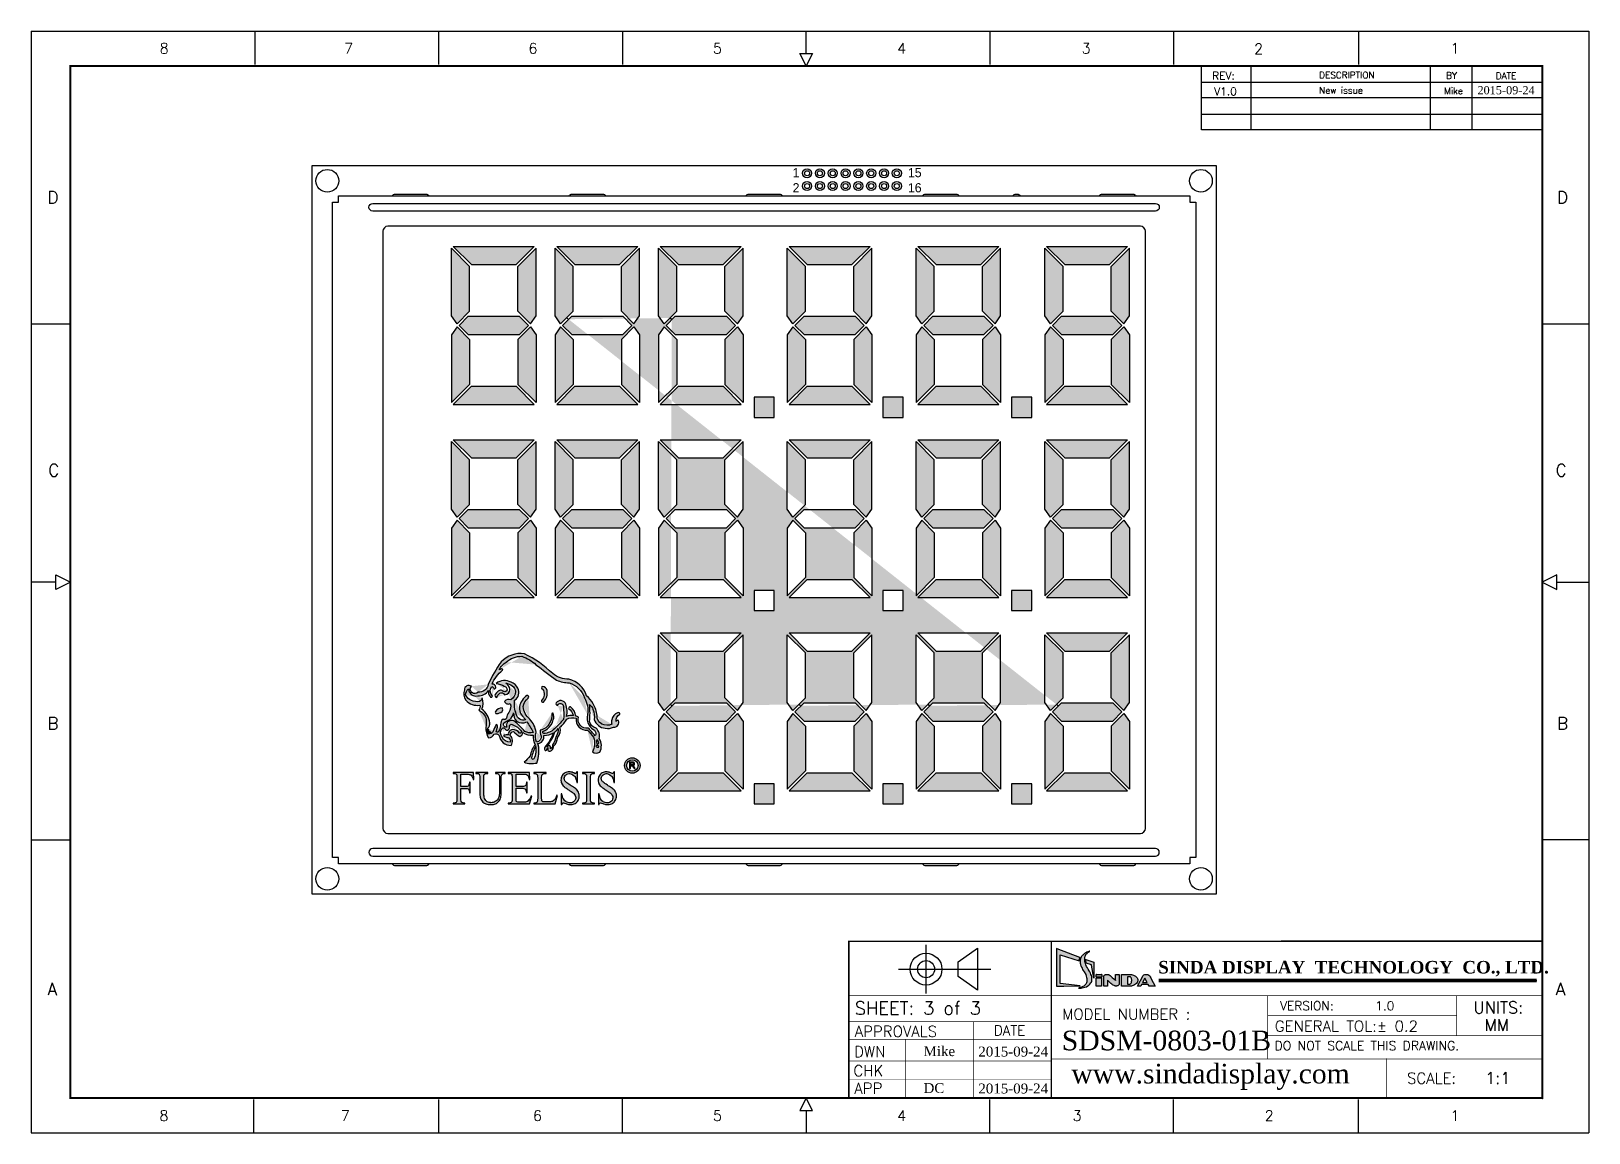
# Model space of a CAD drawing. Header units: millimetres. Extents: x 455 to 3181, y 44 to 381.
# Drawn here: x 2873 to 3181.4, y 122.7 to 340.8 of the extents above; entities that cross this region are included whole.
import ezdxf

# ---------------------------------------------------------------- set-up
doc = ezdxf.new("R2010")
doc.units = ezdxf.units.MM
for name, color, linetype in [('BZ', 67, 'Continuous'), ('PCB', 3, 'Continuous'), ('SPEC', 2, 'Continuous')]:
    doc.layers.add(name, color=color, linetype=linetype)
doc.styles.add('ROMANS', font='romans.shx', dxfattribs={"width": 0.8})
doc.styles.add('样式 3', font='swissek.ttf')

msp = doc.modelspace()

# ---------------------------------------------------------------- texts
at = {"style": 'ROMANS'}
msp.add_text('VERSION:', height=1.7636, dxfattribs=at).set_placement((3120.292, 146.953))
at = {"linetype": 'ByBlock', "insert": (3159.351, 329.899), "char_height": 1.607837, "width": 11.77856, "attachment_point": 1}
msp.add_mtext('{\\fTimes New Roman|b0|i0|c186|p18;201\\fTimes New Roman|b0|i0|c0|p18;5\\fTimes New Roman|b0|i0|c186|p18;-\\fTimes New Roman|b0|i0|c0|p18;09\\fTimes New Roman|b0|i0|c186|p18;-\\fTimes New Roman|b0|i0|c0|p18;24}', dxfattribs=at)
at = {"insert": (3096.142, 156.709), "char_height": 2.487276, "width": 81.06382, "attachment_point": 1}
msp.add_mtext('{\\fTimes New Roman|b1|i0|c0|p18;SINDA\\fTimes New Roman|b1|i0|c134|p18; \\fTimes New Roman|b1|i0|c0|p18;DISPLAY\\fTimes New Roman|b1|i0|c134|p18;  \\fTimes New Roman|b1|i0|c0|p18;TECHNOLOGY\\fTimes New Roman|b1|i0|c134|p18;  \\fTimes New Roman|b1|i0|c0|p18;CO.,\\fTimes New Roman|b1|i0|c134|p18; \\fTimes New Roman|b1|i0|c0|p18;LTD.}', dxfattribs=at)
at = {"color": 7, "attachment_point": 1, "style": '样式 3'}
for s, insert, char_height, width in [('{\\fTimes New Roman|b0|i0|c186|p18;SDS\\fTimes New Roman|b0|i0|c0|p18;M-0803-01B}', (3077.042, 142.898), 3.88774, 35.72503), ('{\\fTimes New Roman|b0|i0|c0|p18;Mike}', (3049.669, 139.829), 1.95873, 24.14667), ('{\\fTimes New Roman|b0|i0|c0|p18;2015\\fTimes New Roman|b0|i0|c186|p18;-\\fTimes New Roman|b0|i0|c0|p18;09\\fTimes New Roman|b0|i0|c186|p18;-\\fTimes New Roman|b0|i0|c0|p18;24}', (3060.52, 139.746), 1.95873, 15.69421), ('{\\fTimes New Roman|b0|i0|c186|p18;www.sindadisplay.com}', (3078.933, 136.34), 3.88774, 61.15181), ('{\\fTimes New Roman|b0|i0|c0|p18;D\\fTimes New Roman|b0|i0|c186|p18;C}', (3049.669, 132.518), 1.95873, 24.14667), ('{\\fTimes New Roman|b0|i0|c0|p18;2015\\fTimes New Roman|b0|i0|c186|p18;-\\fTimes New Roman|b0|i0|c0|p18;09\\fTimes New Roman|b0|i0|c186|p18;-\\fTimes New Roman|b0|i0|c0|p18;24}', (3060.52, 132.434), 1.95873, 24.14667)]:
    msp.add_mtext(s, dxfattribs=dict(at, insert=insert, char_height=char_height, width=width))
at = {"style": 'ROMANS'}
msp.add_attdef('1.0', (3139.119, 146.94), '1.0', height=1.7637, dxfattribs=at)
at = {"layer": 'PCB'}
for s, height, p in [('1', 1.808, (3023.745, 311.865)), ('15', 1.8082, (3046.583, 311.865)), ('2', 1.808, (3023.745, 308.877)), ('16', 1.8082, (3046.583, 308.877))]:
    msp.add_text(s, height=height, dxfattribs=at).set_placement(p)
at = {"layer": 'SPEC', "color": 0, "style": 'ROMANS'}
for s, height, p in [('8', 2.061, (2898.408, 336.346)), ('7', 2.061, (2934.923, 336.346)), ('6', 2.061, (2971.438, 336.346)), ('5', 2.061, (3007.953, 336.346)), ('4', 2.061, (3044.468, 336.346)), ('3', 2.061, (3080.984, 336.346)), ('2', 2.059, (3115.127, 336.255)), ('1', 2.061, (3154.014, 336.346)), ('REV:', 1.5422, (3106.837, 331.192)), ('REV:', 1.5422, (3106.837, 331.192)), ('V1.0', 1.5422, (3107.184, 328.075)), ('D', 2.427, (2876.195, 306.67)), ('D', 2.427, (3175.093, 306.67)), ('C', 2.427, (2876.332, 252.631)), ('C', 2.427, (3174.84, 252.631)), ('B', 2.427, (2876.195, 202.532)), ('B', 2.427, (3175.093, 202.532)), ('A', 2.427, (2876.195, 149.915)), ('A', 2.427, (3174.862, 149.915)), ('SHEET: 3 of 3', 2.59193, (3036.032, 146.075)), ('UNITS:', 2.3451, (3158.571, 146.307)), ('MODEL NUMBER :', 2.15994, (3077.114, 145.095)), ('MM', 2.3451, (3160.755, 142.854)), ('APPROVALS', 2.1599, (3036.047, 141.671)), ('DATE', 1.9542, (3063.6, 141.966)), ('GENERAL TOL:%%P 0.2', 2.15994, (3119.242, 142.711)), ('DWN', 2.1599, (3035.925, 137.656)), ('DO NOT SCALE THIS DRAWING.', 1.80375, (3119.176, 139.044)), ('CHK', 2.1599, (3035.781, 133.889)), ('SCALE:', 2.1599, (3145.407, 132.407)), ('1:1', 2.3451, (3160.866, 132.356)), ('APP', 2.1599, (3035.966, 130.4)), ('8', 2.061, (2898.36, 125.048)), ('7', 2.061, (2934.267, 125.048)), ('6', 2.061, (2972.309, 125.048)), ('5', 2.061, (3007.953, 125.048)), ('4', 2.061, (3044.468, 125.048)), ('3', 2.061, (3079.181, 125.048)), ('2', 2.061, (3117.223, 125.048)), ('1', 2.061, (3154.014, 125.048))]:
    msp.add_text(s, height=height, dxfattribs=at).set_placement(p)
at = {"layer": 'SPEC', "color": 7, "style": 'ROMANS'}
for s, height, p in [('DESCRIPTION', 1.28767, (3128.003, 331.446)), ('BY', 1.2877, (3153.147, 331.369)), ('DATE', 1.2877, (3162.981, 331.303)), ('New issue', 1.2877, (3128.003, 328.411)), ('Mike', 1.2877, (3152.767, 328.334))]:
    msp.add_text(s, height=height, dxfattribs=at).set_placement(p)

# ---------------------------------------------------------------- blocks, each defined once
blk = doc.blocks.new('log')
at = {"linetype": 'ByBlock'}
h = blk.add_hatch(color=150, dxfattribs=at)
h.paths.add_polyline_path([(836.91, 309.74), (836.91, 310.01), (836.99, 310.26), (837.06, 310.46), (837.13, 310.61), (831.48, 312.73), (831.37, 312.78), (831.37, 312.67), (831.37, 303.56), (833.18, 303.56), (837.2, 303.62), (832.26, 304.15), (832.26, 311.26)])
h.paths.add_polyline_path([(838.6, 310.08), (838.52, 310.12), (838.53, 310.05), (838.64, 309.18), (839.94, 308.78), (839.95, 308.72), (840.55, 305.49), (840.55, 309.4)])
blk.add_hatch(color=12, dxfattribs=at).paths.add_polyline_path([(838.84, 305.42), (838.85, 305.1), (838.85, 304.8), (838.8, 304.57), (838.7, 304.31), (838.56, 304.06), (838.34, 303.8), (838.06, 303.56), (837.83, 303.43), (837.66, 303.35), (837.47, 303.27), (837.29, 303.21), (837.09, 303.16), (836.92, 303.12), (836.77, 303.07), (836.87, 303.03), (837.14, 303.03), (837.28, 303.05), (837.44, 303.07), (837.7, 303.11), (837.99, 303.17), (838.34, 303.25), (838.7, 303.4), (839.03, 303.57), (839.34, 303.77), (839.59, 303.99), (839.84, 304.32), (839.94, 304.53), (840.03, 304.78), (840.08, 305.04), (840.08, 305.26), (840.06, 305.52), (840.02, 305.8), (839.93, 306.12), (839.84, 306.39), (839.72, 306.7), (839.55, 307.03), (839.38, 307.34), (839.17, 307.68), (838.96, 308.02), (838.77, 308.4), (838.6, 308.74), (838.47, 309.09), (838.37, 309.36), (838.33, 309.59), (838.3, 309.82), (838.3, 310.15), (838.3, 310.4), (838.3, 310.59), (838.34, 310.7), (838.37, 310.83), (838.4, 310.97), (838.47, 311.11), (838.53, 311.23), (838.56, 311.3), (838.66, 311.39), (838.75, 311.49), (838.86, 311.6), (838.97, 311.73), (839.09, 311.81), (839.25, 311.9), (839.4, 312.02), (839.47, 312.1), (839.53, 312.15), (839.46, 312.13), (839.03, 311.98), (838.79, 311.87), (838.58, 311.77), (838.38, 311.67), (838.27, 311.57), (838.17, 311.5), (838.04, 311.38), (837.91, 311.27), (837.81, 311.18), (837.65, 311.06), (837.59, 310.92), (837.45, 310.73), (837.36, 310.53), (837.26, 310.31), (837.22, 310.15), (837.18, 309.98), (837.18, 309.73), (837.18, 309.46), (837.19, 309.16), (837.23, 308.95), (837.29, 308.79), (837.35, 308.61), (837.41, 308.41), (837.51, 308.19), (837.63, 307.94), (837.75, 307.66), (837.91, 307.42), (838.19, 307.02), (838.54, 306.39), (838.69, 306.02), (838.77, 305.7)])
h = blk.add_hatch(color=12, dxfattribs=at)
h.paths.add_polyline_path([(848.87, 305.86), (848.87, 304.05), (849.38, 304.05), (849.58, 304.14), (849.73, 304.29), (849.81, 304.47), (849.84, 304.7), (849.86, 304.9), (849.86, 305.09), (849.85, 305.25), (849.81, 305.45), (849.79, 305.53), (849.68, 305.68), (849.56, 305.79), (849.42, 305.86)], flags=16)
h.paths.add_polyline_path([(853.11, 305.46), (852.56, 304.44), (853.66, 304.44)], flags=16)
h.paths.add_polyline_path([(851.27, 303.53), (852.65, 306.18), (852.86, 306.33), (853.11, 306.43), (853.27, 306.43), (853.59, 306.43), (853.81, 306.37), (854.12, 306.25), (854.3, 306.08), (854.42, 305.85), (854.54, 305.62), (854.68, 305.36), (855.62, 303.53), (854.15, 303.53), (853.94, 303.9), (852.27, 303.9), (852.08, 303.53)])
h.paths.add_polyline_path([(847.34, 303.53), (847.34, 306.43), (849.53, 306.43), (849.85, 306.37), (850.06, 306.32), (850.27, 306.24), (850.5, 306.13), (850.77, 305.99), (850.99, 305.81), (851.2, 305.61), (851.32, 305.41), (851.37, 305.19), (851.38, 305.02), (851.35, 304.8), (851.3, 304.61), (851.2, 304.42), (851.01, 304.19), (850.77, 303.98), (850.54, 303.86), (850.23, 303.69), (849.96, 303.59), (849.79, 303.56), (849.64, 303.53)])
edge = h.paths.add_edge_path()
edge.add_line((841.16, 305.54), (842.41, 305.54))
edge.add_arc((842.41, 305.49), 0.05, 0, 90, ccw=False)
edge.add_line((842.46, 305.49), (842.46, 303.58))
edge.add_arc((842.41, 303.58), 0.05, 270, 360, ccw=False)
edge.add_line((842.41, 303.53), (841.16, 303.53))
edge.add_arc((841.16, 303.58), 0.05, 180, 270, ccw=False)
edge.add_line((841.11, 303.58), (841.11, 305.49))
edge.add_arc((841.16, 305.49), 0.05, 90, 180, ccw=False)
h.paths.add_polyline_path([(845.9, 304.93), (845.9, 306.43), (846.77, 306.43), (846.77, 303.94), (846.67, 303.82), (846.57, 303.73), (846.52, 303.68), (846.45, 303.63), (846.33, 303.61), (846.23, 303.57), (846.17, 303.55), (846.13, 303.55), (846.06, 303.53), (845.99, 303.53), (845.89, 303.55), (845.81, 303.57), (845.76, 303.58), (845.67, 303.61), (845.51, 303.66), (845.29, 303.77), (845.14, 303.88), (844.94, 304.03), (844.74, 304.17), (844.41, 304.49), (844.21, 304.68), (844.07, 304.81), (843.99, 304.89), (843.88, 304.97), (843.88, 303.53), (842.99, 303.53), (842.99, 306), (843.02, 306.09), (843.09, 306.16), (843.13, 306.21), (843.22, 306.28), (843.31, 306.33), (843.4, 306.37), (843.49, 306.39), (843.57, 306.4), (843.67, 306.42), (843.87, 306.44), (844.04, 306.42), (844.18, 306.37), (844.34, 306.28), (844.53, 306.14), (844.79, 305.92), (845.09, 305.66), (845.46, 305.32), (845.7, 305.1), (845.86, 304.97)])
edge = h.paths.add_edge_path()
edge.add_arc((841.16, 305.83), 0.05, 180, 270)
edge.add_line((841.16, 305.78), (842.44, 305.78))
edge.add_arc((842.44, 305.83), 0.05, 270, 360)
edge.add_line((842.49, 305.83), (842.49, 306.38))
edge.add_arc((842.44, 306.38), 0.05, 0, 90)
edge.add_line((842.44, 306.43), (841.16, 306.43))
edge.add_arc((841.16, 306.38), 0.05, 90, 180)
edge.add_line((841.11, 306.38), (841.11, 305.83))
at = {"color": 12, "linetype": 'ByBlock'}
for p, q in [((841.11, 305.83), (841.11, 306.38)), ((841.16, 306.43), (842.44, 306.43)), ((842.44, 305.78), (841.16, 305.78)), ((842.49, 306.38), (842.49, 305.83))]:
    blk.add_line(p, q, dxfattribs=at)
at = {"color": 140, "linetype": 'ByBlock'}
for points in [[(831.37, 312.67), (831.37, 303.56), (833.18, 303.56), (837.2, 303.62), (832.26, 304.15), (832.26, 311.26), (836.91, 309.74), (836.91, 310.01), (836.99, 310.26), (837.06, 310.46), (837.13, 310.61), (831.48, 312.73), (831.37, 312.78), (831.37, 312.67)], [(838.6, 310.08), (840.55, 309.4), (840.55, 305.49), (839.95, 308.72), (839.94, 308.78), (838.64, 309.18), (838.53, 310.05), (838.52, 310.12), (838.6, 310.08), (838.6, 310.08)]]:
    blk.add_lwpolyline(points, dxfattribs=at)
at = {"color": 12, "linetype": 'ByBlock'}
for points in [[(839.46, 312.13), (839.03, 311.98), (838.79, 311.87), (838.58, 311.77), (838.38, 311.67), (838.27, 311.57), (838.17, 311.5), (838.04, 311.38), (837.91, 311.27), (837.81, 311.18), (837.65, 311.06), (837.59, 310.92), (837.45, 310.73), (837.36, 310.53), (837.26, 310.31), (837.22, 310.15), (837.18, 309.98), (837.18, 309.73), (837.18, 309.46), (837.19, 309.16), (837.23, 308.95), (837.29, 308.79), (837.35, 308.61), (837.41, 308.41), (837.51, 308.19), (837.63, 307.94), (837.75, 307.66), (837.91, 307.42), (838.19, 307.02), (838.54, 306.39), (838.69, 306.02), (838.77, 305.7), (838.84, 305.42), (838.85, 305.1), (838.85, 304.8), (838.8, 304.57), (838.7, 304.31), (838.56, 304.06), (838.34, 303.8), (838.06, 303.56), (837.83, 303.43), (837.66, 303.35), (837.47, 303.27), (837.29, 303.21), (837.09, 303.16), (836.92, 303.12), (836.77, 303.07), (836.87, 303.03), (837.14, 303.03), (837.28, 303.05), (837.44, 303.07), (837.7, 303.11), (837.99, 303.17), (838.34, 303.25), (838.7, 303.4), (839.03, 303.57), (839.34, 303.77), (839.59, 303.99), (839.84, 304.32), (839.94, 304.53), (840.03, 304.78), (840.08, 305.04), (840.08, 305.26), (840.06, 305.52), (840.02, 305.8), (839.93, 306.12), (839.84, 306.39), (839.72, 306.7), (839.55, 307.03), (839.38, 307.34), (839.17, 307.68), (838.96, 308.02), (838.77, 308.4), (838.6, 308.74), (838.47, 309.09), (838.37, 309.36), (838.33, 309.59), (838.3, 309.82), (838.3, 310.15), (838.3, 310.4), (838.3, 310.59), (838.34, 310.7), (838.37, 310.83), (838.4, 310.97), (838.47, 311.11), (838.53, 311.23), (838.56, 311.3), (838.66, 311.39), (838.75, 311.49), (838.86, 311.6), (838.97, 311.73), (839.09, 311.81), (839.25, 311.9), (839.4, 312.02), (839.46, 312.09), (839.49, 312.11), (839.53, 312.15), (839.46, 312.13)], [(842.99, 303.53), (842.99, 306), (843.02, 306.09), (843.09, 306.16), (843.13, 306.21), (843.22, 306.28), (843.31, 306.33), (843.4, 306.37), (843.49, 306.39), (843.57, 306.4), (843.67, 306.42), (843.87, 306.44), (844.04, 306.42), (844.18, 306.37), (844.34, 306.28), (844.53, 306.14), (844.79, 305.92), (845.09, 305.66), (845.46, 305.32), (845.7, 305.1), (845.86, 304.97), (845.9, 304.93)], [(845.9, 304.93), (845.9, 306.43), (846.77, 306.43), (846.77, 303.94), (846.67, 303.82), (846.57, 303.73), (846.52, 303.68), (846.45, 303.63), (846.33, 303.61), (846.23, 303.57), (846.17, 303.55), (846.13, 303.55), (846.06, 303.53), (845.99, 303.53), (845.89, 303.55), (845.81, 303.57), (845.76, 303.58), (845.67, 303.61), (845.51, 303.66), (845.29, 303.77), (845.14, 303.88), (844.94, 304.03), (844.74, 304.17), (844.41, 304.49), (844.21, 304.68), (844.07, 304.81), (843.99, 304.89), (843.88, 304.97), (843.88, 303.53), (842.99, 303.53)], [(847.34, 303.53), (847.34, 306.43), (849.53, 306.43), (849.85, 306.37), (850.06, 306.32), (850.27, 306.24), (850.5, 306.13), (850.77, 305.99), (850.99, 305.81), (851.2, 305.61), (851.32, 305.41), (851.37, 305.19), (851.38, 305.02), (851.35, 304.8), (851.3, 304.61), (851.2, 304.42), (851.01, 304.19), (850.77, 303.98), (850.54, 303.86), (850.23, 303.69), (849.96, 303.59), (849.79, 303.56), (849.64, 303.53), (847.34, 303.53)], [(848.87, 305.86), (848.87, 304.05), (849.38, 304.05), (849.58, 304.14), (849.73, 304.29), (849.81, 304.47), (849.84, 304.7), (849.86, 304.9), (849.86, 305.09), (849.85, 305.25), (849.81, 305.45), (849.79, 305.53), (849.68, 305.68), (849.56, 305.79), (849.42, 305.86), (848.87, 305.86)], [(851.27, 303.53), (852.65, 306.18), (852.86, 306.33), (853.11, 306.43), (853.27, 306.43), (853.59, 306.43), (853.81, 306.37), (854.12, 306.25), (854.3, 306.08), (854.42, 305.85), (854.54, 305.62), (854.68, 305.36), (855.62, 303.53), (854.15, 303.53), (853.94, 303.9), (852.27, 303.9), (852.08, 303.53), (851.27, 303.53)], [(853.11, 305.46), (852.56, 304.44), (853.66, 304.44), (853.11, 305.46)]]:
    blk.add_lwpolyline(points, dxfattribs=at)
blk.add_lwpolyline([(841.16, 305.54), (842.41, 305.54, -0.414214), (842.46, 305.49), (842.46, 303.58, -0.414214), (842.41, 303.53), (841.16, 303.53, -0.414214), (841.11, 303.58), (841.11, 305.49, -0.414214)], format="xyb", close=True, dxfattribs=at)
for centre, start, end in [((841.16, 306.38), 90, 180), ((841.16, 305.83), 180, 270), ((842.44, 306.38), 0, 90), ((842.44, 305.83), 270, 360)]:
    blk.add_arc(centre, 0.05, start, end, dxfattribs=at)

# ---------------------------------------------------------------- hatches: boundary and pattern name
h = msp.add_hatch(color=256)
h.paths.add_polyline_path([(3016.1, 264.317), (3020.1, 264.317), (3020.1, 268.317), (3016.1, 268.317)], flags=17)
h.paths.add_polyline_path([(3041.6, 264.317), (3045.6, 264.317), (3045.6, 268.317), (3041.6, 268.317)], flags=17)
h.paths.add_polyline_path([(3067.1, 264.317), (3071.1, 264.317), (3071.1, 268.317), (3067.1, 268.317)], flags=17)
h.paths.add_polyline_path([(3016.1, 226.055), (3020.1, 226.055), (3020.1, 230.055), (3016.1, 230.055)], flags=17)
h.paths.add_polyline_path([(3041.6, 226.055), (3045.6, 226.055), (3045.6, 230.055), (3041.6, 230.055)], flags=17)
h.paths.add_polyline_path([(3067.1, 226.055), (3071.1, 226.055), (3071.1, 230.055), (3067.1, 230.055)], flags=17)
h.paths.add_polyline_path([(3016.1, 187.794), (3020.1, 187.794), (3020.1, 191.794), (3016.1, 191.794)])
h.paths.add_polyline_path([(3041.6, 187.794), (3045.6, 187.794), (3045.6, 191.794), (3041.6, 191.794)])
h.paths.add_polyline_path([(2988.616, 188.488), (2988.719, 188.693), (2988.793, 188.912), (2988.837, 189.143), (2988.852, 189.385), (2988.837, 189.628), (2988.786, 189.866), (2988.701, 190.097), (2988.69, 190.123), (2988.577, 190.329), (2988.437, 190.514), (2988.271, 190.684), (2988.204, 190.741), (2988.07, 190.846), (2987.904, 190.964), (2987.708, 191.097), (2987.481, 191.243), (2987.223, 191.403), (2987.049, 191.509), (2986.802, 191.671), (2986.586, 191.822), (2986.403, 191.961), (2986.248, 192.09), (2986.125, 192.21), (2986.036, 192.319), (2985.988, 192.389), (2985.892, 192.605), (2985.859, 192.839), (2985.859, 192.867), (2985.896, 193.094), (2985.988, 193.306), (2986.136, 193.5), (2986.224, 193.583), (2986.403, 193.699), (2986.603, 193.769), (2986.828, 193.791), (2986.931, 193.786), (2987.14, 193.751), (2987.346, 193.682), (2987.549, 193.575), (2987.64, 193.513), (2987.815, 193.365), (2987.963, 193.19), (2988.086, 192.994), (2988.103, 192.959), (2988.182, 192.765), (2988.247, 192.542), (2988.302, 192.289), (2988.341, 192.007), (2988.492, 192.007), (2988.492, 194.162), (2988.341, 194.162), (2988.321, 194.074), (2988.236, 193.876), (2988.066, 193.802), (2987.981, 193.817), (2987.745, 193.917), (2987.658, 193.959), (2987.442, 194.048), (2987.23, 194.112), (2987.023, 194.149), (2986.822, 194.162), (2986.612, 194.151), (2986.396, 194.112), (2986.193, 194.044), (2986.003, 193.95), (2985.829, 193.828), (2985.669, 193.677), (2985.606, 193.605), (2985.466, 193.413), (2985.357, 193.21), (2985.281, 192.992), (2985.233, 192.763), (2985.217, 192.52), (2985.235, 192.276), (2985.287, 192.04), (2985.374, 191.819), (2985.394, 191.778), (2985.508, 191.584), (2985.652, 191.398), (2985.824, 191.226), (2985.87, 191.184), (2986.005, 191.075), (2986.167, 190.953), (2986.359, 190.817), (2986.577, 190.671), (2986.822, 190.514), (2986.992, 190.403), (2987.241, 190.239), (2987.44, 190.106), (2987.586, 190.001), (2987.68, 189.927), (2987.754, 189.859), (2987.911, 189.682), (2988.025, 189.492), (2988.107, 189.265), (2988.136, 189.032), (2988.132, 188.94), (2988.088, 188.711), (2987.992, 188.501), (2987.846, 188.314), (2987.841, 188.309), (2987.682, 188.178), (2987.496, 188.084), (2987.285, 188.03), (2987.049, 188.01), (2986.859, 188.021), (2986.645, 188.063), (2986.44, 188.132), (2986.245, 188.233), (2986.16, 188.287), (2985.975, 188.434), (2985.824, 188.6), (2985.704, 188.785), (2985.682, 188.829), (2985.604, 189.012), (2985.534, 189.233), (2985.473, 189.49), (2985.418, 189.783), (2985.274, 189.783), (2985.274, 187.652), (2985.418, 187.652), (2985.431, 187.733), (2985.51, 187.936), (2985.665, 188.006), (2985.704, 188.002), (2985.883, 187.958), (2986.165, 187.862), (2986.304, 187.812), (2986.536, 187.731), (2986.682, 187.692), (2986.697, 187.689), (2986.909, 187.661), (2987.134, 187.652), (2987.21, 187.652), (2987.44, 187.674), (2987.653, 187.722), (2987.854, 187.794), (2988.04, 187.892), (2988.212, 188.015), (2988.372, 188.165), (2988.483, 188.294)])
h.paths.add_polyline_path([(2974.047, 188.597), (2974.034, 188.901), (2974.034, 192.811), (2974.041, 193.11), (2974.062, 193.361), (2974.1, 193.511), (2974.154, 193.607), (2974.335, 193.758), (2974.464, 193.806), (2974.674, 193.839), (2974.947, 193.847), (2974.947, 194.02), (2972.471, 194.02), (2972.471, 193.847), (2972.676, 193.847), (2972.781, 193.841), (2972.988, 193.778), (2973.141, 193.642), (2973.148, 193.633), (2973.209, 193.487), (2973.246, 193.247), (2973.257, 192.913), (2973.257, 188.901), (2973.25, 188.626), (2973.222, 188.375), (2973.172, 188.222), (2973.08, 188.104), (2972.903, 187.999), (2972.676, 187.964), (2972.471, 187.964), (2972.471, 187.794), (2976.706, 187.794), (2977.177, 189.482), (2977.042, 189.516), (2976.94, 189.252), (2976.833, 189.017), (2976.728, 188.822), (2976.621, 188.667), (2976.516, 188.547), (2976.344, 188.397), (2976.16, 188.296), (2976.145, 188.29), (2975.992, 188.244), (2975.798, 188.213), (2975.558, 188.194), (2975.272, 188.187), (2974.877, 188.187), (2974.584, 188.191), (2974.364, 188.207), (2974.244, 188.233), (2974.095, 188.375), (2974.086, 188.397)])
h.paths.add_polyline_path([(2981.266, 188.488), (2981.371, 188.693), (2981.445, 188.912), (2981.489, 189.143), (2981.504, 189.385), (2981.487, 189.628), (2981.436, 189.866), (2981.353, 190.097), (2981.34, 190.123), (2981.227, 190.329), (2981.087, 190.514), (2980.921, 190.684), (2980.856, 190.741), (2980.72, 190.846), (2980.555, 190.964), (2980.36, 191.097), (2980.133, 191.243), (2979.873, 191.403), (2979.701, 191.509), (2979.454, 191.671), (2979.238, 191.822), (2979.053, 191.961), (2978.9, 192.09), (2978.778, 192.21), (2978.686, 192.319), (2978.64, 192.389), (2978.542, 192.605), (2978.511, 192.839), (2978.511, 192.867), (2978.546, 193.094), (2978.638, 193.306), (2978.786, 193.5), (2978.874, 193.583), (2979.053, 193.699), (2979.253, 193.769), (2979.478, 193.791), (2979.581, 193.786), (2979.79, 193.751), (2979.998, 193.682), (2980.201, 193.575), (2980.29, 193.513), (2980.465, 193.365), (2980.613, 193.19), (2980.736, 192.994), (2980.753, 192.959), (2980.832, 192.765), (2980.899, 192.542), (2980.952, 192.289), (2980.991, 192.007), (2981.142, 192.007), (2981.142, 194.162), (2980.991, 194.162), (2980.974, 194.074), (2980.886, 193.876), (2980.716, 193.802), (2980.631, 193.817), (2980.395, 193.917), (2980.308, 193.959), (2980.092, 194.048), (2979.88, 194.112), (2979.675, 194.149), (2979.474, 194.162), (2979.264, 194.151), (2979.046, 194.112), (2978.843, 194.044), (2978.655, 193.95), (2978.481, 193.828), (2978.319, 193.677), (2978.256, 193.605), (2978.116, 193.413), (2978.009, 193.21), (2977.931, 192.992), (2977.885, 192.763), (2977.869, 192.52), (2977.885, 192.276), (2977.937, 192.04), (2978.024, 191.819), (2978.044, 191.778), (2978.158, 191.584), (2978.302, 191.398), (2978.476, 191.226), (2978.522, 191.184), (2978.655, 191.075), (2978.819, 190.953), (2979.009, 190.817), (2979.227, 190.671), (2979.474, 190.514), (2979.642, 190.403), (2979.893, 190.239), (2980.092, 190.106), (2980.236, 190.001), (2980.33, 189.927), (2980.404, 189.859), (2980.563, 189.682), (2980.677, 189.492), (2980.758, 189.265), (2980.786, 189.032), (2980.784, 188.94), (2980.738, 188.711), (2980.642, 188.501), (2980.496, 188.314), (2980.493, 188.309), (2980.332, 188.178), (2980.146, 188.084), (2979.935, 188.03), (2979.699, 188.01), (2979.509, 188.021), (2979.295, 188.063), (2979.092, 188.132), (2978.898, 188.233), (2978.81, 188.287), (2978.627, 188.434), (2978.474, 188.6), (2978.356, 188.785), (2978.332, 188.829), (2978.254, 189.012), (2978.184, 189.233), (2978.123, 189.49), (2978.07, 189.783), (2977.924, 189.783), (2977.924, 187.652), (2978.07, 187.652), (2978.083, 187.733), (2978.16, 187.936), (2978.315, 188.006), (2978.356, 188.002), (2978.535, 187.958), (2978.817, 187.862), (2978.954, 187.812), (2979.188, 187.731), (2979.332, 187.692), (2979.347, 187.689), (2979.559, 187.661), (2979.784, 187.652), (2979.863, 187.652), (2980.09, 187.674), (2980.303, 187.722), (2980.504, 187.794), (2980.69, 187.892), (2980.862, 188.015), (2981.022, 188.165), (2981.133, 188.294)])
h.paths.add_polyline_path([(2983.722, 188.571), (2983.713, 188.894), (2983.713, 192.913), (2983.724, 193.236), (2983.759, 193.476), (2983.814, 193.62), (2983.894, 193.712), (2984.071, 193.815), (2984.3, 193.847), (2984.501, 193.847), (2984.501, 194.02), (2982.155, 194.02), (2982.155, 193.847), (2982.351, 193.847), (2982.517, 193.826), (2982.722, 193.734), (2982.748, 193.714), (2982.888, 193.54), (2982.906, 193.459), (2982.93, 193.234), (2982.936, 192.913), (2982.936, 188.894), (2982.927, 188.578), (2982.895, 188.335), (2982.842, 188.187), (2982.761, 188.098), (2982.582, 187.997), (2982.351, 187.964), (2982.155, 187.964), (2982.155, 187.794), (2984.501, 187.794), (2984.501, 187.964), (2984.3, 187.964), (2984.139, 187.986), (2983.934, 188.074), (2983.901, 188.098), (2983.763, 188.272), (2983.746, 188.349)])
h.paths.add_polyline_path([(2964.213, 188.052), (2963.988, 188.039), (2963.901, 188.041), (2963.674, 188.067), (2963.469, 188.124), (2963.285, 188.211), (2963.139, 188.309), (2962.971, 188.464), (2962.84, 188.643), (2962.825, 188.667), (2962.74, 188.862), (2962.674, 189.097), (2962.628, 189.372), (2962.618, 189.473), (2962.589, 189.735), (2962.574, 189.979), (2962.569, 190.206), (2962.569, 192.913), (2962.578, 193.201), (2962.611, 193.446), (2962.67, 193.603), (2962.751, 193.708), (2962.925, 193.812), (2963.155, 193.847), (2963.366, 193.847), (2963.366, 194.02), (2961, 194.02), (2961, 193.847), (2961.205, 193.847), (2961.286, 193.845), (2961.504, 193.791), (2961.657, 193.671), (2961.674, 193.644), (2961.74, 193.476), (2961.779, 193.232), (2961.792, 192.913), (2961.792, 190.486), (2961.792, 190.396), (2961.797, 190.064), (2961.808, 189.77), (2961.827, 189.51), (2961.851, 189.287), (2961.884, 189.102), (2961.921, 188.951), (2961.926, 188.94), (2962.015, 188.713), (2962.126, 188.506), (2962.257, 188.318), (2962.41, 188.15), (2962.585, 187.999), (2962.666, 187.943), (2962.827, 187.851), (2963.01, 187.777), (2963.213, 187.72), (2963.436, 187.678), (2963.678, 187.654), (2963.943, 187.646), (2964.028, 187.648), (2964.272, 187.663), (2964.501, 187.696), (2964.713, 187.748), (2964.907, 187.818), (2965.084, 187.908), (2965.246, 188.017), (2965.394, 188.141), (2965.558, 188.314), (2965.695, 188.497), (2965.805, 188.696), (2965.888, 188.905), (2965.933, 189.076), (2965.975, 189.283), (2966.008, 189.514), (2966.029, 189.77), (2966.043, 190.049), (2966.047, 190.353), (2966.047, 192.878), (2966.053, 193.134), (2966.082, 193.387), (2966.132, 193.54), (2966.246, 193.695), (2966.418, 193.81), (2966.63, 193.847), (2966.835, 193.847), (2966.835, 194.02), (2964.894, 194.02), (2964.894, 193.847), (2965.106, 193.847), (2965.211, 193.841), (2965.418, 193.778), (2965.571, 193.642), (2965.578, 193.636), (2965.634, 193.489), (2965.669, 193.247), (2965.682, 192.913), (2965.682, 190.394), (2965.678, 190.145), (2965.667, 189.846), (2965.645, 189.58), (2965.615, 189.348), (2965.575, 189.154), (2965.527, 188.99), (2965.436, 188.798), (2965.307, 188.615), (2965.145, 188.451), (2964.949, 188.307), (2964.831, 188.239), (2964.637, 188.152), (2964.429, 188.089)])
h.paths.add_polyline_path([(2968.994, 188.504), (2968.985, 188.831), (2968.985, 190.883), (2970.183, 190.883), (2970.295, 190.881), (2970.526, 190.852), (2970.696, 190.793), (2970.801, 190.719), (2970.932, 190.536), (2970.952, 190.484), (2971, 190.276), (2971.046, 189.955), (2971.196, 189.955), (2971.196, 192.121), (2971.046, 192.121), (2971.039, 192.018), (2970.995, 191.747), (2970.921, 191.536), (2970.81, 191.381), (2970.805, 191.374), (2970.666, 191.289), (2970.458, 191.237), (2970.183, 191.219), (2968.985, 191.219), (2968.985, 193.677), (2970.485, 193.677), (2970.67, 193.673), (2970.897, 193.651), (2971.057, 193.609), (2971.22, 193.503), (2971.362, 193.33), (2971.423, 193.188), (2971.487, 192.957), (2971.548, 192.651), (2971.703, 192.651), (2971.644, 194.02), (2967.426, 194.02), (2967.426, 193.847), (2967.618, 193.847), (2967.743, 193.841), (2967.955, 193.784), (2968.103, 193.666), (2968.107, 193.66), (2968.164, 193.513), (2968.197, 193.271), (2968.21, 192.935), (2968.21, 188.888), (2968.208, 188.737), (2968.192, 188.462), (2968.164, 188.29), (2968.14, 188.233), (2967.989, 188.067), (2967.83, 187.997), (2967.618, 187.964), (2967.426, 187.964), (2967.426, 187.794), (2971.644, 187.794), (2972.113, 189.355), (2971.954, 189.355), (2971.928, 189.298), (2971.805, 189.049), (2971.683, 188.831), (2971.563, 188.648), (2971.443, 188.495), (2971.401, 188.453), (2971.222, 188.301), (2971.037, 188.211), (2971.022, 188.205), (2970.854, 188.167), (2970.635, 188.143), (2970.365, 188.137), (2969.437, 188.137), (2969.312, 188.141), (2969.131, 188.187), (2969.015, 188.329), (2969.015, 188.333)])
h.paths.add_polyline_path([(2958.055, 188.571), (2958.046, 188.894), (2958.046, 190.85), (2959.044, 190.85), (2959.284, 190.828), (2959.461, 190.765), (2959.54, 190.704), (2959.677, 190.514), (2959.692, 190.477), (2959.743, 190.265), (2959.762, 189.977), (2959.906, 189.977), (2959.906, 192.086), (2959.762, 192.086), (2959.76, 192.081), (2959.712, 191.78), (2959.642, 191.553), (2959.55, 191.403), (2959.476, 191.339), (2959.289, 191.258), (2959.044, 191.232), (2958.046, 191.232), (2958.046, 193.677), (2959.256, 193.677), (2959.505, 193.668), (2959.721, 193.638), (2959.887, 193.585), (2959.893, 193.583), (2960.079, 193.463), (2960.232, 193.289), (2960.31, 193.151), (2960.395, 192.928), (2960.474, 192.651), (2960.614, 192.651), (2960.563, 194.02), (2956.492, 194.02), (2956.492, 193.847), (2956.684, 193.847), (2956.857, 193.826), (2957.055, 193.734), (2957.082, 193.714), (2957.219, 193.54), (2957.241, 193.457), (2957.267, 193.234), (2957.276, 192.913), (2957.276, 188.894), (2957.265, 188.576), (2957.23, 188.333), (2957.175, 188.187), (2957.095, 188.098), (2956.918, 187.997), (2956.684, 187.964), (2956.492, 187.964), (2956.492, 187.794), (2958.839, 187.794), (2958.839, 187.964), (2958.645, 187.964), (2958.474, 187.986), (2958.273, 188.074), (2958.239, 188.098), (2958.101, 188.272), (2958.081, 188.351)])
h.paths.add_polyline_path([(2992.001, 196.062), (2991.444, 196.062), (2991.444, 194.803), (2991.61, 194.803), (2991.61, 195.362), (2991.803, 195.362), (2991.857, 195.36), (2991.896, 195.356), (2991.929, 195.345), (2991.972, 195.322), (2991.987, 195.311), (2992.02, 195.281), (2992.057, 195.238), (2992.065, 195.227), (2992.089, 195.195), (2992.115, 195.157), (2992.145, 195.113), (2992.177, 195.065), (2992.343, 194.803), (2992.552, 194.803), (2992.334, 195.145), (2992.318, 195.169), (2992.288, 195.21), (2992.258, 195.247), (2992.227, 195.282), (2992.195, 195.313), (2992.181, 195.325), (2992.143, 195.35), (2992.095, 195.375), (2992.113, 195.378), (2992.166, 195.389), (2992.215, 195.403), (2992.259, 195.42), (2992.298, 195.441), (2992.333, 195.465), (2992.363, 195.492), (2992.372, 195.502), (2992.4, 195.54), (2992.421, 195.58), (2992.437, 195.623), (2992.446, 195.669), (2992.45, 195.718), (2992.45, 195.728), (2992.445, 195.776), (2992.435, 195.822), (2992.419, 195.866), (2992.397, 195.908), (2992.369, 195.947), (2992.336, 195.981), (2992.299, 196.008), (2992.257, 196.028), (2992.243, 196.033), (2992.206, 196.044), (2992.163, 196.051), (2992.114, 196.057), (2992.061, 196.061)], flags=0)
h.paths.add_polyline_path([(2992.008, 195.923), (2992.045, 195.922), (2992.097, 195.916), (2992.143, 195.904), (2992.182, 195.887), (2992.213, 195.865), (2992.232, 195.847), (2992.257, 195.809), (2992.273, 195.766), (2992.278, 195.718), (2992.277, 195.694), (2992.266, 195.648), (2992.244, 195.606), (2992.226, 195.581), (2992.191, 195.552), (2992.146, 195.53), (2992.117, 195.521), (2992.075, 195.513), (2992.025, 195.508), (2991.968, 195.506), (2991.61, 195.506), (2991.61, 195.923)], flags=0)
edge = h.paths.add_edge_path()
edge.add_arc((2991.993, 195.399), 1.532, 0, 360)
edge = h.paths.add_edge_path(flags=16)
edge.add_arc((2991.993, 195.399), 1.132, 0, 360)
edge = h.paths.add_edge_path(flags=16)
edge.add_arc((2954.113, 192.478), 20.562, 27.47772, 34.28224, ccw=False)
edge.add_arc((2971.751, 204.02), 2.142, 240.16529, 286.39638, ccw=False)
edge.add_arc((2960.6, 193.845), 13.072, 39.50862, 52.57977)
edge.add_arc((2968.089, 203.322), 1.013, 63.37177, 188.71125)
edge.add_arc((2966.864, 203.005), 0.277, -2.68543, 36.03345, ccw=False)
edge.add_arc((2967.043, 203.54), 0.557, 148.30874, 280.09918, ccw=False)
edge.add_arc((2984.486, 175.613), 33.427, 120.11326, 122.41083, ccw=False)
edge.add_arc((2966.392, 206.209), 2.139, 308.21192, 348.87923)
edge.add_arc((2970.75, 205.711), 2.261, 177.8428, 222.75847)
edge.add_arc((2970.184, 205.636), 1.824, 233.13924, 300.23313)
edge = h.paths.add_edge_path(flags=0)
edge.add_arc((2974.271, 208.22), 0.28, 163.70244, 294.29852)
edge.add_arc((2972.667, 209.784), 2.502, 313.38362, 371.06219)
edge.add_arc((2974.075, 209.986), 1.084, 14.87426, 81.17435)
edge.add_arc((2974.284, 210.775), 0.285, 98.47237, 255.06384)
edge.add_arc((2973.013, 209.502), 1.558, -50.57294, 39.78391, ccw=False)
edge = h.paths.add_edge_path(flags=0)
edge.add_arc((2965.127, 205.952), 0.277, 144.14658, 265.73168)
edge.add_arc((2964.948, 207.877), 2.206, 274.09633, 305.176)
edge.add_arc((2965.71, 206.447), 0.631, 323.72738, 392.3857)
edge.add_arc((2966.089, 205.417), 1.377, 83.53934, 149.54618)
edge = h.paths.add_edge_path(flags=16)
edge.add_arc((2969.771, 202.095), 0.278, -109.20686, 9.27355, ccw=False)
edge.add_arc((2968.345, 200.846), 1.66, 36.46661, 92.09549)
edge.add_arc((2968.362, 201.584), 0.924, 94.82293, 187.24623)
edge.add_arc((2967.657, 192.732), 8.738, 91.38792, 96.91816)
edge.add_arc((2966.779, 201.29), 0.209, 146.29243, 236.34919)
edge.add_arc((2966.559, 199.133), 1.985, 60.8341, 87.014, ccw=False)
edge.add_arc((2967.063, 200.221), 0.795, -14.03694, 54.31213, ccw=False)
edge.add_arc((2967.708, 201.61), 1.586, 202.95816, 274.54814, ccw=False)
edge.add_arc((2967.225, 201.859), 1.307, 143.61773, 221.59251, ccw=False)
edge.add_arc((2966.507, 202.465), 0.375, 50.26586, 153.14684, ccw=False)
edge.add_arc((2967.177, 202.848), 0.44, 192.35016, 284.48474)
edge.add_arc((2967.088, 202.969), 0.583, 289.96018, 370.65855)
edge.add_arc((2968.073, 203.138), 0.417, 68.49217, 188.36107, ccw=False)
edge.add_arc((2966.831, 199.807), 3.971, 35.96566, 69.4329, ccw=False)
edge = h.paths.add_edge_path(flags=16)
edge.add_arc((2967.41, 209.271), 8.21, 47.8683, 70.66104, ccw=False)
edge.add_arc((3047.539, 310.083), 120.585, 231.76945, 234.19473)
edge.add_arc((2979.558, 218.44), 6.667, 247.36532, 269.47227)
edge.add_arc((2978.166, 207.434), 4.539, 17.42579, 72.9556, ccw=False)
edge.add_arc((2978.507, 206.366), 4.67, -10.61269, 31.30996, ccw=False)
edge.add_arc((2986.079, 204.853), 3.053, 167.64939, 209.38417)
edge.add_arc((2985.706, 204.775), 2.691, 211.8315, 242.8463)
edge.add_arc((2983.832, 201.705), 0.934, -29.52734, 46.26731, ccw=False)
edge.add_arc((2965.636, 185.78), 24.505, 39.13027, 44.05455)
edge.add_arc((2982.928, 204.445), 1.656, 161.26626, 281.12237, ccw=False)
edge.add_arc((2980.004, 202.37), 2.938, 62.53778, 74.12666)
edge.add_arc((2978.018, 204.789), 2.819, 8.28624, 51.76807)
edge.add_arc((2979.7, 206.675), 0.335, 79.26127, 174.87083)
edge.add_arc((2977.28, 204.194), 3.265, 19.54853, 50.26062, ccw=False)
edge.add_arc((2980.004, 202.37), 2.938, 83.12557, 110.65015)
edge.add_arc((2974.921, 206.068), 4.157, 346.80113, 380.78842)
edge.add_arc((2977.789, 207.171), 1.085, 20.0592, 144.24928)
edge.add_arc((2977.208, 207.616), 0.354, 147.75181, 268.69287)
edge.add_arc((2977.758, 207.078), 0.588, -0.2678, 161.69327, ccw=False)
edge.add_arc((2965.409, 205.711), 13.009, -5.26534, 6.01802, ccw=False)
edge.add_arc((2882.842, 293.138), 130.299, 316.00742, 317.146, ccw=False)
edge.add_arc((2974.016, 205.633), 3.945, 276.66915, 310.58376, ccw=False)
edge.add_arc((2974.586, 202.021), 0.326, 155.81142, 250.01052, ccw=False)
edge.add_arc((2973.056, 205.573), 3.634, 289.82237, 306.63053)
edge.add_arc((2973.11, 205.231), 3.331, 309.39553, 345.99615)
edge.add_arc((2974.643, 205.047), 1.809, 339.90633, 382.94671)
edge.add_arc((2976.23, 205.485), 0.278, 73.60223, 128.62299)
edge.add_arc((2972.426, 205.499), 3.636, -28.58627, 3.2073, ccw=False)
edge.add_arc((2973.259, 205.063), 2.696, 281.16901, 331.08493, ccw=False)
edge.add_arc((2974.996, 202.057), 1.267, 163.48673, 216.45887)
edge.add_arc((2972.748, 201.196), 1.234, -75.8298, 5.05408, ccw=False)
edge.add_arc((2975.383, 201.095), 2.577, 160.02456, 205.15013, ccw=False)
edge.add_arc((2968.033, 201.149), 4.996, 9.52404, 43.27917)
edge.add_arc((2974.196, 207.484), 3.853, 186.27339, 229.05828, ccw=False)
edge.add_arc((2972.917, 206.675), 2.581, 126.07091, 171.35217, ccw=False)
edge.add_arc((2971.204, 208.995), 0.303, 309.74939, 470.92467)
edge.add_arc((2973.375, 206.233), 3.804, 126.82768, 167.55299)
edge.add_arc((2971.863, 206.698), 2.23, 170.84426, 230.06851)
edge.add_arc((2954.113, 192.478), 20.562, 35.50303, 37.47653, ccw=False)
edge.add_arc((2970.461, 205.853), 1.486, 192.42709, 285.26039, ccw=False)
edge.add_arc((2974.952, 207.642), 6.305, 173.4744, 199.54513, ccw=False)
edge.add_arc((2967.826, 209.837), 1.711, 300.24662, 390.06524)
edge.add_arc((2967.228, 209.752), 2.281, 24.36914, 70.26756)
edge.add_arc((2966.711, 209.368), 2.84, 63.04719, 126.08979)
edge.add_arc((2964.121, 206.47), 5.274, 61.46954, 79.97828, ccw=False)
edge.add_arc((2966.508, 210.436), 0.68, -22.68709, 78.87098, ccw=False)
edge.add_arc((2966.71, 210.636), 0.629, 232.31841, 312.61294, ccw=False)
edge.add_arc((2965.945, 209.875), 0.463, 34.75798, 119.13519)
edge.add_arc((2966.451, 208.656), 1.78, 114.27554, 152.7312)
edge.add_arc((2965.172, 209.26), 0.37, 145.07204, 264.69775)
edge.add_arc((2966.998, 208.085), 2.027, 137.35312, 156.54789, ccw=False)
edge.add_arc((2966.094, 209.112), 0.681, 25.04207, 149.57457, ccw=False)
edge.add_arc((2966.683, 210.463), 1.063, 271.51981, 359.97292)
edge.add_arc((2966.104, 210.244), 1.657, 7.60993, 59.19703)
edge.add_arc((2966.895, 209.646), 2.021, 10.77046, 88.36008, ccw=False)
edge.add_arc((2966.685, 210.213), 2.203, 304.85738, 355.06636, ccw=False)
edge.add_arc((2967.548, 207.342), 1.135, 69.52909, 138.51718)
edge.add_arc((2967.462, 208.384), 0.818, 200.80629, 296.86854)
edge.add_arc((2965.971, 207.055), 1.955, -37.14374, 17.88616, ccw=False)
edge.add_arc((2968.575, 204.85), 1.464, 135.59763, 182.54026)
edge.add_arc((2966.66, 205.018), 0.509, 239.66012, 332.81137, ccw=False)
edge.add_arc((2967.292, 203.527), 1.377, 130.21852, 181.55601)
edge.add_arc((2963.352, 203.476), 2.563, -32.02827, 0.30354, ccw=False)
edge.add_arc((2965.288, 202.228), 0.262, 196.80809, 334.88082, ccw=False)
edge.add_arc((2944.08, 209.593), 22.239, 340.45142, 342.16153)
edge.add_arc((2964.825, 203.05), 0.504, 327.66934, 425.01572)
edge.add_arc((2974.255, 198.765), 10.366, 152.77783, 160.78468)
edge.add_arc((2963.508, 202.717), 1.1, 269.86269, 330.60156, ccw=False)
edge.add_arc((2964.285, 202.273), 1.019, 149.70576, 220.07388, ccw=False)
edge.add_arc((2962.469, 203.691), 1.301, 316.00044, 365.92185)
edge.add_arc((2960.084, 203.533), 3.692, 4.52847, 55.30683)
edge.add_arc((2959.544, 207.767), 2.899, 335.60068, 380.22172)
edge.add_arc((2961.599, 208.754), 0.666, -78.28918, 1.22805, ccw=False)
edge.add_arc((2961.142, 210.468), 2.438, 207.0922, 284.05843, ccw=False)
edge.add_arc((2960.597, 209.296), 1.627, 129.29661, 177.83296, ccw=False)
edge.add_arc((2962.171, 210.974), 2.637, 189.14794, 205.44694)
edge.add_arc((2960.993, 210.553), 1.399, 210.58881, 287.97068)
edge.add_arc((2961.584, 211.52), 2.303, 266.03195, 326.87926)
edge.add_arc((2964.997, 209.989), 1.509, 169.59668, 219.37091)
edge.add_arc((2964.043, 209.156), 0.246, 210.20355, 392.3616)
edge.add_arc((2965.159, 210.205), 1.29, 140.69203, 225.30114, ccw=False)
edge.add_arc((2963.813, 210.125), 0.962, 30.04509, 68.80728, ccw=False)
edge.add_arc((2964.708, 210.855), 0.256, 255.76564, 376.46998)
edge.add_arc((2964.369, 210.924), 0.585, 0.30746, 105.60955)
edge.add_arc((2971.061, 208.54), 7.457, 129.83742, 156.71357, ccw=False)
edge.add_arc((2966.144, 214.381), 0.182, 320.54258, 475.26147)
edge.add_arc((2965.272, 215.595), 1.316, 284.64263, 307.11669, ccw=False)
edge.add_arc((2969.54, 212.19), 4.476, 124.26615, 151.5582, ccw=False)
edge.add_arc((2970.059, 212.366), 4.652, 89.14634, 130.78409, ccw=False)
edge = h.paths.add_edge_path()
edge.add_arc((2969.915, 212.231), 5.35, 82.3469, 136.74426)
edge.add_arc((2985.865, 201.587), 24.468, 144.20809, 156.1987)
edge.add_arc((2961.603, 211.828), 1.911, 265.84593, 348.93972, ccw=False)
edge.add_arc((2960.798, 210.51), 0.888, 138.90225, 318.60111, ccw=False)
edge.add_arc((2959.631, 210.347), 0.897, 56.30908, 179.66309)
edge.add_arc((2961.035, 209.636), 2.41, 162.72537, 213.08135)
edge.add_arc((2961.304, 210.378), 3.078, 221.96019, 279.38598)
edge.add_arc((2960.784, 207.034), 1.067, -41.47955, 16.7842, ccw=False)
edge.add_arc((2960.597, 204.044), 2.487, 1.68985, 66.62488, ccw=False)
edge.add_arc((2920.107, 206.639), 43.05, 355.139, 356.64249, ccw=False)
edge.add_arc((2966.607, 202.777), 3.611, 176.59885, 211.84914)
edge.add_arc((2963.512, 202.071), 1.2, 271.31528, 337.17512)
edge.add_arc((2964.976, 200.805), 0.877, 39.85899, 114.09882, ccw=False)
edge.add_arc((2967.914, 201.664), 2.285, 187.46566, 272.34094)
edge.add_arc((2966.604, 200.254), 1.652, 328.11478, 402.26965)
edge.add_arc((2968.459, 201.46), 0.639, 90.18744, 188.55484, ccw=False)
edge.add_arc((2977.058, 212.008), 13.121, 229.03942, 235.8772)
edge.add_arc((2969.538, 201.914), 0.784, 281.76256, 360.32073)
edge.add_arc((2971.942, 204.108), 2.724, 233.51094, 278.67774)
edge.add_arc((2976.048, 201.235), 3.699, 177.2031, 207.87824)
edge.add_arc((2976.033, 196.729), 4.278, 139.54577, 172.50907)
edge.add_arc((2962.979, 204.878), 11.631, 310.68825, 319.25609, ccw=False)
edge.add_arc((2972.098, 200.146), 4.366, 249.40638, 283.01862)
edge.add_arc((2967.395, 198.157), 6.121, 338.28513, 372.53896)
edge.add_arc((2975.383, 201.095), 2.577, 211.74803, 218.64265, ccw=False)
edge.add_arc((2973.104, 201.141), 1.405, 273.55095, 368.11206)
edge.add_arc((2974.486, 204.993), 3.654, 270.14285, 301.89859)
edge.add_arc((2967.773, 205.175), 9.246, 318.3512, 339.19486, ccw=False)
edge.add_arc((2975.031, 198.733), 0.458, 139.55034, 212.90663)
edge.add_arc((2974.844, 198.611), 0.234, 212.475, 345.64065)
edge.add_arc((2968.948, 201.284), 6.705, 335.95807, 339.75023)
edge.add_arc((2976.792, 198.872), 1.556, 176.63392, 202.67314)
edge.add_arc((2975.609, 198.902), 0.679, 248.14382, 307.66097)
edge.add_arc((2974.898, 199.453), 1.565, 315.98265, 353.77336)
edge.add_arc((2974.531, 201.179), 2.7, 315.40974, 355.83562)
edge.add_arc((2975.539, 202.411), 2.209, 319.71001, 374.83807)
edge.add_arc((2974.671, 206.773), 4.84, 308.35328, 333.35579)
edge.add_arc((2980.152, 201.814), 3.018, 75.8138, 112.50648, ccw=False)
edge.add_arc((2982.928, 204.445), 2.057, 171.74898, 274.78382)
edge.add_arc((2965.636, 185.78), 24.104, 39.12144, 43.57346, ccw=False)
edge.add_arc((2980.931, 199.823), 3.6, -28.98176, 18.90045, ccw=False)
edge.add_arc((2984.817, 199.171), 1.317, 235.94843, 303.2098)
edge.add_arc((2983.293, 199.338), 2.579, 330.52451, 393.14471)
edge.add_arc((2983.503, 201.252), 2.014, 345.51068, 409.16357)
edge.add_arc((2985.418, 204.701), 2.017, 197.80689, 252.72737, ccw=False)
edge.add_arc((2971.546, 205.783), 12.072, 351.90884, 368.09116)
edge.add_arc((2982.575, 206.069), 1.689, 15.48539, 56.85319, ccw=False)
edge.add_arc((2980.622, 205.049), 3.871, -8.32402, 22.33051, ccw=False)
edge.add_arc((2986.918, 205.363), 2.617, 199.52362, 263.85916)
edge.add_arc((2987.146, 204.906), 2.204, 256.69179, 300.39418)
edge.add_arc((2988.407, 203.931), 0.937, 261.05298, 384.51686)
edge.add_arc((2989.124, 204.024), 0.325, 65.38584, 168.72906)
edge.add_arc((2990.172, 204.335), 1.389, 116.40356, 190.28164, ccw=False)
edge.add_arc((2989.25, 205.584), 0.304, 359.01051, 488.99977)
edge.add_arc((2989.61, 204.221), 1.693, 109.03966, 171.54098)
edge.add_arc((2989.594, 204.016), 1.719, 164.67822, 195.32178)
edge.add_arc((2987.002, 205.756), 2.385, 244.19522, 293.06321, ccw=False)
edge.add_arc((2986.722, 205.136), 1.705, 174.6083, 243.58233, ccw=False)
edge.add_arc((2979.037, 204.609), 6.027, 6.54245, 30.00947)
edge.add_arc((2976.535, 202.49), 9.272, 33.6178, 46.42533)
edge.add_arc((2978.298, 207.76), 4.849, 17.36938, 76.43245)
edge.add_arc((2979.38, 217.448), 4.974, 231.03914, 270.6323, ccw=False)
edge.add_arc((2960.887, 197.695), 22.1, 45.95218, 63.85044)
h.paths.add_polyline_path([(3067.1, 187.794), (3071.1, 187.794), (3071.1, 191.794), (3067.1, 191.794)])
edge = h.paths.add_edge_path(flags=16)
edge.add_arc((2972.33, 196.989), 0.318, 195.48817, 319.39832)
edge.add_arc((2968.546, 198.62), 4.425, 335.45776, 368.88268)
edge.add_arc((2981.167, 194.864), 9.367, 151.71192, 167.42319)
edge = h.paths.add_edge_path(flags=16)
edge.add_arc((2974.486, 204.993), 3.654, 305.97026, 321.43858)
edge.add_arc((2974.723, 202.612), 2.623, -33.55968, 2.25888, ccw=False)
edge.add_arc((2973.372, 201.746), 3.584, 321.45266, 350.62856, ccw=False)
edge.add_arc((2975.243, 199.42), 0.937, -53.28393, 5.66036, ccw=False)
edge.add_arc((2974.903, 198.791), 0.907, 352.31821, 398.14857)
edge.add_arc((2975.688, 198.473), 0.881, 94.64388, 135.51643)
edge.add_arc((2952.105, 215.366), 28.14, 324.66202, 328.34709)
edge.add_arc((2972.48, 202.861), 4.233, 327.71073, 348.7656)
edge = h.paths.add_edge_path(flags=16)
edge.add_arc((2984.356, 199.753), 0.993, 2.08996, 53.81402)
edge.add_arc((2986.068, 200.225), 1.173, 163.65797, 215.11405)
edge.add_arc((2978.674, 206.231), 9.276, 313.92458, 316.01963)
edge = h.paths.add_edge_path(flags=16)
edge.add_arc((2984.971, 198.97), 0.4, 11.28449, 123.99435)
edge.add_arc((2985.174, 199.464), 0.457, 200.87696, 294.40187)
edge = h.paths.add_edge_path(flags=0)
edge.add_arc((2963.627, 202.714), 0.792, 256.13611, 294.66088)
edge.add_arc((2964.067, 202.988), 1, 240.6107, 263.7209, ccw=False)
edge.add_arc((2961.842, 202.138), 1.734, 359.30144, 374.42667)
edge.add_arc((2963.985, 202.189), 0.6, 140.59595, 204.03119)
h.paths.add_polyline_path([(2960.141, 270.495), (2956.541, 266.895), (2963.04, 266.895), (2963.52, 266.895), (2972.581, 266.895), (2968.981, 270.495)])
h.paths.add_polyline_path([(2959.787, 270.849), (2956.187, 267.249), (2956.187, 268.162), (2956.187, 268.641), (2956.187, 269.121), (2956.187, 280.644), (2957.301, 282.223), (2959.787, 279.722)])
h.paths.add_polyline_path([(2972.934, 267.249), (2969.334, 270.849), (2969.334, 279.722), (2971.821, 282.223), (2972.934, 280.644), (2972.934, 269.121), (2972.934, 268.641), (2972.934, 268.162)])
h.paths.add_polyline_path([(2972.934, 297.803), (2969.334, 294.203), (2969.334, 285.317), (2971.824, 282.832), (2972.934, 284.407), (2972.934, 295.931), (2972.934, 296.41), (2972.934, 296.89)])
h.paths.add_polyline_path([(2972.581, 298.156), (2968.981, 294.556), (2960.141, 294.556), (2956.541, 298.156)])
h.paths.add_polyline_path([(2956.187, 297.803), (2959.787, 294.203), (2959.787, 285.318), (2957.298, 282.833), (2956.187, 284.407), (2956.187, 295.931), (2956.187, 296.41), (2956.187, 296.89)])
h.paths.add_polyline_path([(2969.627, 280.726), (2971.42, 282.529), (2969.62, 284.326), (2959.501, 284.326), (2957.701, 282.53), (2959.495, 280.726)])
h.paths.add_polyline_path([(2980.641, 270.495), (2977.041, 266.895), (2983.54, 266.895), (2984.02, 266.895), (2993.081, 266.895), (2989.481, 270.495)])
h.paths.add_polyline_path([(2980.287, 270.849), (2976.687, 267.249), (2976.687, 268.162), (2976.687, 268.641), (2976.687, 269.121), (2976.687, 280.644), (2977.801, 282.223), (2980.287, 279.722)])
h.paths.add_polyline_path([(2993.434, 267.249), (2989.834, 270.849), (2989.834, 279.722), (2992.321, 282.223), (2993.434, 280.644), (2993.434, 269.121), (2993.434, 268.641), (2993.434, 268.162)], flags=16)
h.paths.add_polyline_path([(2993.434, 297.803), (2989.834, 294.203), (2989.834, 285.317), (2992.324, 282.832), (2993.434, 284.407), (2993.434, 295.931), (2993.434, 296.41), (2993.434, 296.89)])
h.paths.add_polyline_path([(2993.081, 298.156), (2989.481, 294.556), (2980.641, 294.556), (2977.041, 298.156)])
h.paths.add_polyline_path([(2976.687, 297.803), (2980.287, 294.203), (2980.287, 285.318), (2977.798, 282.833), (2976.687, 284.407), (2976.687, 295.931), (2976.687, 296.41), (2976.687, 296.89)])
h.paths.add_polyline_path([(2990.127, 280.726), (2991.92, 282.529), (2990.12, 284.326), (2980.001, 284.326), (2978.201, 282.53), (2979.995, 280.726)])
h.paths.add_polyline_path([(3001.141, 270.495), (2997.541, 266.895), (3004.04, 266.895), (3004.52, 266.895), (3013.581, 266.895), (3009.981, 270.495)], flags=17)
h.paths.add_polyline_path([(3000.787, 270.849), (2997.187, 267.249), (2997.187, 268.162), (2997.187, 268.641), (2997.187, 269.121), (2997.187, 280.644), (2998.301, 282.223), (3000.787, 279.722)], flags=17)
h.paths.add_polyline_path([(3013.934, 267.249), (3010.334, 270.849), (3010.334, 279.722), (3012.821, 282.223), (3013.934, 280.644), (3013.934, 269.121), (3013.934, 268.641), (3013.934, 268.162)], flags=16)
h.paths.add_polyline_path([(3013.934, 297.803), (3010.334, 294.203), (3010.334, 285.317), (3012.824, 282.832), (3013.934, 284.407), (3013.934, 295.931), (3013.934, 296.41), (3013.934, 296.89)])
h.paths.add_polyline_path([(3013.581, 298.156), (3009.981, 294.556), (3001.141, 294.556), (2997.541, 298.156)])
h.paths.add_polyline_path([(2997.187, 297.803), (3000.787, 294.203), (3000.787, 285.318), (2998.298, 282.833), (2997.187, 284.407), (2997.187, 295.931), (2997.187, 296.41), (2997.187, 296.89)])
h.paths.add_polyline_path([(3010.627, 280.726), (3012.42, 282.529), (3010.62, 284.326), (3000.501, 284.326), (2998.701, 282.53), (3000.495, 280.726)])
h.paths.add_polyline_path([(3026.641, 270.495), (3023.041, 266.895), (3029.54, 266.895), (3030.02, 266.895), (3039.081, 266.895), (3035.481, 270.495)], flags=17)
h.paths.add_polyline_path([(3026.287, 270.849), (3022.687, 267.249), (3022.687, 268.162), (3022.687, 268.641), (3022.687, 269.121), (3022.687, 280.644), (3023.801, 282.223), (3026.287, 279.722)], flags=17)
h.paths.add_polyline_path([(3039.434, 267.249), (3035.834, 270.849), (3035.834, 279.722), (3038.321, 282.223), (3039.434, 280.644), (3039.434, 269.121), (3039.434, 268.641), (3039.434, 268.162)], flags=16)
h.paths.add_polyline_path([(3039.434, 297.803), (3035.834, 294.203), (3035.834, 285.317), (3038.324, 282.832), (3039.434, 284.407), (3039.434, 295.931), (3039.434, 296.41), (3039.434, 296.89)])
h.paths.add_polyline_path([(3039.081, 298.156), (3035.481, 294.556), (3026.641, 294.556), (3023.041, 298.156)])
h.paths.add_polyline_path([(3022.687, 297.803), (3026.287, 294.203), (3026.287, 285.318), (3023.798, 282.833), (3022.687, 284.407), (3022.687, 295.931), (3022.687, 296.41), (3022.687, 296.89)])
h.paths.add_polyline_path([(3036.127, 280.726), (3037.92, 282.529), (3036.12, 284.326), (3026.001, 284.326), (3024.201, 282.53), (3025.995, 280.726)])
h.paths.add_polyline_path([(3052.141, 270.495), (3048.541, 266.895), (3055.04, 266.895), (3055.52, 266.895), (3064.581, 266.895), (3060.981, 270.495)], flags=17)
h.paths.add_polyline_path([(3051.787, 270.849), (3048.187, 267.249), (3048.187, 268.162), (3048.187, 268.641), (3048.187, 269.121), (3048.187, 280.644), (3049.301, 282.223), (3051.787, 279.722)], flags=17)
h.paths.add_polyline_path([(3064.934, 267.249), (3061.334, 270.849), (3061.334, 279.722), (3063.821, 282.223), (3064.934, 280.644), (3064.934, 269.121), (3064.934, 268.641), (3064.934, 268.162)], flags=16)
h.paths.add_polyline_path([(3064.934, 297.803), (3061.334, 294.203), (3061.334, 285.317), (3063.824, 282.832), (3064.934, 284.407), (3064.934, 295.931), (3064.934, 296.41), (3064.934, 296.89)])
h.paths.add_polyline_path([(3064.581, 298.156), (3060.981, 294.556), (3052.141, 294.556), (3048.541, 298.156)])
h.paths.add_polyline_path([(3048.187, 297.803), (3051.787, 294.203), (3051.787, 285.318), (3049.298, 282.833), (3048.187, 284.407), (3048.187, 295.931), (3048.187, 296.41), (3048.187, 296.89)])
h.paths.add_polyline_path([(3061.627, 280.726), (3063.42, 282.529), (3061.62, 284.326), (3051.501, 284.326), (3049.701, 282.53), (3051.495, 280.726)])
h.paths.add_polyline_path([(3077.641, 270.495), (3074.041, 266.895), (3080.54, 266.895), (3081.02, 266.895), (3090.081, 266.895), (3086.481, 270.495)])
h.paths.add_polyline_path([(3077.287, 270.849), (3073.687, 267.249), (3073.687, 268.162), (3073.687, 268.641), (3073.687, 269.121), (3073.687, 280.644), (3074.801, 282.223), (3077.287, 279.722)])
h.paths.add_polyline_path([(3090.434, 267.249), (3086.834, 270.849), (3086.834, 279.722), (3089.321, 282.223), (3090.434, 280.644), (3090.434, 269.121), (3090.434, 268.641), (3090.434, 268.162)])
h.paths.add_polyline_path([(3090.434, 297.803), (3086.834, 294.203), (3086.834, 285.317), (3089.324, 282.832), (3090.434, 284.407), (3090.434, 295.931), (3090.434, 296.41), (3090.434, 296.89)])
h.paths.add_polyline_path([(3090.081, 298.156), (3086.481, 294.556), (3077.641, 294.556), (3074.041, 298.156)])
h.paths.add_polyline_path([(3073.687, 297.803), (3077.287, 294.203), (3077.287, 285.318), (3074.798, 282.833), (3073.687, 284.407), (3073.687, 295.931), (3073.687, 296.41), (3073.687, 296.89)])
h.paths.add_polyline_path([(3087.127, 280.726), (3088.92, 282.529), (3087.12, 284.326), (3077.001, 284.326), (3075.201, 282.53), (3076.995, 280.726)])
h.paths.add_polyline_path([(2960.141, 232.234), (2956.541, 228.634), (2963.04, 228.634), (2963.52, 228.634), (2972.581, 228.634), (2968.981, 232.234)])
h.paths.add_polyline_path([(2959.787, 232.588), (2956.187, 228.988), (2956.187, 229.901), (2956.187, 230.38), (2956.187, 230.859), (2956.187, 242.383), (2957.301, 243.962), (2959.787, 241.461)])
h.paths.add_polyline_path([(2972.934, 228.988), (2969.334, 232.588), (2969.334, 241.461), (2971.821, 243.962), (2972.934, 242.383), (2972.934, 230.859), (2972.934, 230.38), (2972.934, 229.901)])
h.paths.add_polyline_path([(2972.934, 259.542), (2969.334, 255.942), (2969.334, 247.056), (2971.824, 244.571), (2972.934, 246.146), (2972.934, 257.67), (2972.934, 258.149), (2972.934, 258.628)])
h.paths.add_polyline_path([(2972.581, 259.895), (2968.981, 256.295), (2960.141, 256.295), (2956.541, 259.895)])
h.paths.add_polyline_path([(2956.187, 259.542), (2959.787, 255.942), (2959.787, 247.057), (2957.298, 244.572), (2956.187, 246.146), (2956.187, 257.67), (2956.187, 258.149), (2956.187, 258.628)])
h.paths.add_polyline_path([(2969.627, 242.465), (2971.42, 244.268), (2969.62, 246.065), (2959.501, 246.065), (2957.701, 244.268), (2959.495, 242.465)])
h.paths.add_polyline_path([(2980.641, 232.234), (2977.041, 228.634), (2983.54, 228.634), (2984.02, 228.634), (2993.081, 228.634), (2989.481, 232.234)])
h.paths.add_polyline_path([(2980.287, 232.588), (2976.687, 228.988), (2976.687, 229.901), (2976.687, 230.38), (2976.687, 230.859), (2976.687, 242.383), (2977.801, 243.962), (2980.287, 241.461)])
h.paths.add_polyline_path([(2993.434, 228.988), (2989.834, 232.588), (2989.834, 241.461), (2992.321, 243.962), (2993.434, 242.383), (2993.434, 230.859), (2993.434, 230.38), (2993.434, 229.901)], flags=16)
h.paths.add_polyline_path([(2993.434, 259.542), (2989.834, 255.942), (2989.834, 247.056), (2992.324, 244.571), (2993.434, 246.146), (2993.434, 257.67), (2993.434, 258.149), (2993.434, 258.628)], flags=16)
h.paths.add_polyline_path([(2993.081, 259.895), (2989.481, 256.295), (2980.641, 256.295), (2977.041, 259.895)])
h.paths.add_polyline_path([(2976.687, 259.542), (2980.287, 255.942), (2980.287, 247.057), (2977.798, 244.572), (2976.687, 246.146), (2976.687, 257.67), (2976.687, 258.149), (2976.687, 258.628)])
h.paths.add_polyline_path([(2990.127, 242.465), (2991.92, 244.268), (2990.12, 246.065), (2980.001, 246.065), (2978.201, 244.268), (2979.995, 242.465)])
h.paths.add_polyline_path([(3001.141, 232.234), (2997.541, 228.634), (3004.04, 228.634), (3004.52, 228.634), (3013.581, 228.634), (3009.981, 232.234)], flags=17)
h.paths.add_polyline_path([(3000.787, 232.588), (2997.187, 228.988), (2997.187, 229.901), (2997.187, 230.38), (2997.187, 230.859), (2997.187, 242.383), (2998.301, 243.962), (3000.787, 241.461)], flags=17)
h.paths.add_polyline_path([(3013.934, 228.988), (3010.334, 232.588), (3010.334, 241.461), (3012.821, 243.962), (3013.934, 242.383), (3013.934, 230.859), (3013.934, 230.38), (3013.934, 229.901)], flags=16)
h.paths.add_polyline_path([(3013.934, 259.542), (3010.334, 255.942), (3010.334, 247.056), (3012.824, 244.571), (3013.934, 246.146), (3013.934, 257.67), (3013.934, 258.149), (3013.934, 258.628)], flags=16)
h.paths.add_polyline_path([(3013.581, 259.895), (3009.981, 256.295), (3001.141, 256.295), (2997.541, 259.895)], flags=17)
h.paths.add_polyline_path([(2997.187, 259.542), (3000.787, 255.942), (3000.787, 247.057), (2998.298, 244.572), (2997.187, 246.146), (2997.187, 257.67), (2997.187, 258.149), (2997.187, 258.628)], flags=16)
h.paths.add_polyline_path([(3010.627, 242.465), (3012.42, 244.268), (3010.62, 246.065), (3000.501, 246.065), (2998.701, 244.268), (3000.495, 242.465)], flags=17)
h.paths.add_polyline_path([(3026.641, 232.234), (3023.041, 228.634), (3029.54, 228.634), (3030.02, 228.634), (3039.081, 228.634), (3035.481, 232.234)], flags=17)
h.paths.add_polyline_path([(3026.287, 232.588), (3022.687, 228.988), (3022.687, 229.901), (3022.687, 230.38), (3022.687, 230.859), (3022.687, 242.383), (3023.801, 243.962), (3026.287, 241.461)], flags=17)
h.paths.add_polyline_path([(3039.434, 228.988), (3035.834, 232.588), (3035.834, 241.461), (3038.321, 243.962), (3039.434, 242.383), (3039.434, 230.859), (3039.434, 230.38), (3039.434, 229.901)], flags=16)
h.paths.add_polyline_path([(3039.434, 259.542), (3035.834, 255.942), (3035.834, 247.056), (3038.324, 244.571), (3039.434, 246.146), (3039.434, 257.67), (3039.434, 258.149), (3039.434, 258.628)], flags=16)
h.paths.add_polyline_path([(3039.081, 259.895), (3035.481, 256.295), (3026.641, 256.295), (3023.041, 259.895)], flags=17)
h.paths.add_polyline_path([(3022.687, 259.542), (3026.287, 255.942), (3026.287, 247.057), (3023.798, 244.572), (3022.687, 246.146), (3022.687, 257.67), (3022.687, 258.149), (3022.687, 258.628)], flags=16)
h.paths.add_polyline_path([(3036.127, 242.465), (3037.92, 244.268), (3036.12, 246.065), (3026.001, 246.065), (3024.201, 244.268), (3025.995, 242.465)], flags=17)
h.paths.add_polyline_path([(3052.141, 232.234), (3048.541, 228.634), (3055.04, 228.634), (3055.52, 228.634), (3064.581, 228.634), (3060.981, 232.234)], flags=17)
h.paths.add_polyline_path([(3051.787, 232.588), (3048.187, 228.988), (3048.187, 229.901), (3048.187, 230.38), (3048.187, 230.859), (3048.187, 242.383), (3049.301, 243.962), (3051.787, 241.461)], flags=17)
h.paths.add_polyline_path([(3064.934, 228.988), (3061.334, 232.588), (3061.334, 241.461), (3063.821, 243.962), (3064.934, 242.383), (3064.934, 230.859), (3064.934, 230.38), (3064.934, 229.901)], flags=16)
h.paths.add_polyline_path([(3064.934, 259.542), (3061.334, 255.942), (3061.334, 247.056), (3063.824, 244.571), (3064.934, 246.146), (3064.934, 257.67), (3064.934, 258.149), (3064.934, 258.628)], flags=16)
h.paths.add_polyline_path([(3064.581, 259.895), (3060.981, 256.295), (3052.141, 256.295), (3048.541, 259.895)], flags=17)
h.paths.add_polyline_path([(3048.187, 259.542), (3051.787, 255.942), (3051.787, 247.057), (3049.298, 244.572), (3048.187, 246.146), (3048.187, 257.67), (3048.187, 258.149), (3048.187, 258.628)], flags=16)
h.paths.add_polyline_path([(3061.627, 242.465), (3063.42, 244.268), (3061.62, 246.065), (3051.501, 246.065), (3049.701, 244.268), (3051.495, 242.465)], flags=17)
h.paths.add_polyline_path([(3077.641, 232.234), (3074.041, 228.634), (3080.54, 228.634), (3081.02, 228.634), (3090.081, 228.634), (3086.481, 232.234)])
h.paths.add_polyline_path([(3077.287, 232.588), (3073.687, 228.988), (3073.687, 229.901), (3073.687, 230.38), (3073.687, 230.859), (3073.687, 242.383), (3074.801, 243.962), (3077.287, 241.461)])
h.paths.add_polyline_path([(3090.434, 228.988), (3086.834, 232.588), (3086.834, 241.461), (3089.321, 243.962), (3090.434, 242.383), (3090.434, 230.859), (3090.434, 230.38), (3090.434, 229.901)])
h.paths.add_polyline_path([(3090.434, 259.542), (3086.834, 255.942), (3086.834, 247.056), (3089.324, 244.571), (3090.434, 246.146), (3090.434, 257.67), (3090.434, 258.149), (3090.434, 258.628)])
h.paths.add_polyline_path([(3090.081, 259.895), (3086.481, 256.295), (3077.641, 256.295), (3074.041, 259.895)])
h.paths.add_polyline_path([(3073.687, 259.542), (3077.287, 255.942), (3077.287, 247.057), (3074.798, 244.572), (3073.687, 246.146), (3073.687, 257.67), (3073.687, 258.149), (3073.687, 258.628)])
h.paths.add_polyline_path([(3087.127, 242.465), (3088.92, 244.268), (3087.12, 246.065), (3077.001, 246.065), (3075.201, 244.268), (3076.995, 242.465)])
h.paths.add_polyline_path([(3001.141, 193.973), (2997.541, 190.373), (3004.04, 190.373), (3004.52, 190.373), (3013.581, 190.373), (3009.981, 193.973)])
h.paths.add_polyline_path([(3000.787, 194.326), (2997.187, 190.726), (2997.187, 191.639), (2997.187, 192.119), (2997.187, 192.598), (2997.187, 204.122), (2998.301, 205.701), (3000.787, 203.2)])
h.paths.add_polyline_path([(3013.934, 190.726), (3010.334, 194.326), (3010.334, 203.2), (3012.821, 205.701), (3013.934, 204.122), (3013.934, 192.598), (3013.934, 192.119), (3013.934, 191.639)])
h.paths.add_polyline_path([(3013.934, 221.28), (3010.334, 217.68), (3010.334, 208.795), (3012.824, 206.31), (3013.934, 207.885), (3013.934, 219.409), (3013.934, 219.888), (3013.934, 220.367)])
h.paths.add_polyline_path([(3013.581, 221.634), (3009.981, 218.034), (3001.141, 218.034), (2997.541, 221.634)], flags=17)
h.paths.add_polyline_path([(2997.187, 221.28), (3000.787, 217.68), (3000.787, 208.796), (2998.298, 206.311), (2997.187, 207.885), (2997.187, 219.409), (2997.187, 219.888), (2997.187, 220.367)])
h.paths.add_polyline_path([(3010.627, 204.203), (3012.42, 206.007), (3010.62, 207.803), (3000.501, 207.803), (2998.701, 206.007), (3000.495, 204.203)])
h.paths.add_polyline_path([(3026.641, 193.973), (3023.041, 190.373), (3029.54, 190.373), (3030.02, 190.373), (3039.081, 190.373), (3035.481, 193.973)])
h.paths.add_polyline_path([(3026.287, 194.326), (3022.687, 190.726), (3022.687, 191.639), (3022.687, 192.119), (3022.687, 192.598), (3022.687, 204.122), (3023.801, 205.701), (3026.287, 203.2)])
h.paths.add_polyline_path([(3039.434, 190.726), (3035.834, 194.326), (3035.834, 203.2), (3038.321, 205.701), (3039.434, 204.122), (3039.434, 192.598), (3039.434, 192.119), (3039.434, 191.639)])
h.paths.add_polyline_path([(3039.434, 221.28), (3035.834, 217.68), (3035.834, 208.795), (3038.324, 206.31), (3039.434, 207.885), (3039.434, 219.409), (3039.434, 219.888), (3039.434, 220.367)])
h.paths.add_polyline_path([(3039.081, 221.634), (3035.481, 218.034), (3026.641, 218.034), (3023.041, 221.634)], flags=17)
h.paths.add_polyline_path([(3022.687, 221.28), (3026.287, 217.68), (3026.287, 208.796), (3023.798, 206.311), (3022.687, 207.885), (3022.687, 219.409), (3022.687, 219.888), (3022.687, 220.367)])
h.paths.add_polyline_path([(3036.127, 204.203), (3037.92, 206.007), (3036.12, 207.803), (3026.001, 207.803), (3024.201, 206.007), (3025.995, 204.203)])
h.paths.add_polyline_path([(3052.141, 193.973), (3048.541, 190.373), (3055.04, 190.373), (3055.52, 190.373), (3064.581, 190.373), (3060.981, 193.973)])
h.paths.add_polyline_path([(3051.787, 194.326), (3048.187, 190.726), (3048.187, 191.639), (3048.187, 192.119), (3048.187, 192.598), (3048.187, 204.122), (3049.301, 205.701), (3051.787, 203.2)])
h.paths.add_polyline_path([(3064.934, 190.726), (3061.334, 194.326), (3061.334, 203.2), (3063.821, 205.701), (3064.934, 204.122), (3064.934, 192.598), (3064.934, 192.119), (3064.934, 191.639)])
h.paths.add_polyline_path([(3064.934, 221.28), (3061.334, 217.68), (3061.334, 208.795), (3063.824, 206.31), (3064.934, 207.885), (3064.934, 219.409), (3064.934, 219.888), (3064.934, 220.367)])
h.paths.add_polyline_path([(3064.581, 221.634), (3060.981, 218.034), (3052.141, 218.034), (3048.541, 221.634)], flags=17)
h.paths.add_polyline_path([(3048.187, 221.28), (3051.787, 217.68), (3051.787, 208.796), (3049.298, 206.311), (3048.187, 207.885), (3048.187, 219.409), (3048.187, 219.888), (3048.187, 220.367)])
h.paths.add_polyline_path([(3061.627, 204.203), (3063.42, 206.007), (3061.62, 207.803), (3051.501, 207.803), (3049.701, 206.007), (3051.495, 204.203)])
h.paths.add_polyline_path([(3077.641, 193.973), (3074.041, 190.373), (3080.54, 190.373), (3081.02, 190.373), (3090.081, 190.373), (3086.481, 193.973)])
h.paths.add_polyline_path([(3077.287, 194.326), (3073.687, 190.726), (3073.687, 191.639), (3073.687, 192.119), (3073.687, 192.598), (3073.687, 204.122), (3074.801, 205.701), (3077.287, 203.2)])
h.paths.add_polyline_path([(3090.434, 190.726), (3086.834, 194.326), (3086.834, 203.2), (3089.321, 205.701), (3090.434, 204.122), (3090.434, 192.598), (3090.434, 192.119), (3090.434, 191.639)])
h.paths.add_polyline_path([(3090.434, 221.28), (3086.834, 217.68), (3086.834, 208.795), (3089.324, 206.31), (3090.434, 207.885), (3090.434, 219.409), (3090.434, 219.888), (3090.434, 220.367)])
h.paths.add_polyline_path([(3090.081, 221.634), (3086.481, 218.034), (3077.641, 218.034), (3074.041, 221.634)])
h.paths.add_polyline_path([(3073.687, 221.28), (3077.287, 217.68), (3077.287, 208.796), (3074.798, 206.311), (3073.687, 207.885), (3073.687, 219.409), (3073.687, 219.888), (3073.687, 220.367)])
h.paths.add_polyline_path([(3087.127, 204.203), (3088.92, 206.007), (3087.12, 207.803), (3077.001, 207.803), (3075.201, 206.007), (3076.995, 204.203)])
edge = h.paths.add_edge_path()
edge.add_line((2979.068, 283.989), (2979.309, 283.747))
edge.add_line((2999.568, 283.989), (2999.809, 283.747))
edge.add_line((2999.568, 207.466), (2999.809, 207.225))
edge.add_line((3025.068, 207.466), (3025.309, 207.225))
edge.add_line((3050.568, 207.466), (3050.809, 207.225))
edge.add_line((3076.068, 207.466), (3076.309, 207.225))

# ---------------------------------------------------------------- linework, layer by layer
for p, q in [((2956.187, 296.89), (2956.187, 297.803)), ((2956.187, 297.803), (2959.787, 294.203)), ((2956.187, 296.41), (2956.187, 296.89)), ((2956.187, 295.931), (2956.187, 296.41)), ((2956.541, 298.156), (2972.581, 298.156)), ((2956.541, 298.156), (2960.141, 294.556)), ((2972.581, 298.156), (2968.981, 294.556)), ((2972.934, 297.803), (2969.334, 294.203)), ((2972.934, 296.89), (2972.934, 297.803)), ((2972.934, 296.41), (2972.934, 296.89)), ((2972.934, 295.931), (2972.934, 296.41)), ((2976.687, 296.89), (2976.687, 297.803)), ((2976.687, 297.803), (2980.287, 294.203)), ((2976.687, 296.41), (2976.687, 296.89)), ((2976.687, 295.931), (2976.687, 296.41)), ((2977.041, 298.156), (2993.081, 298.156)), ((2977.041, 298.156), (2980.641, 294.556)), ((2993.081, 298.156), (2989.481, 294.556)), ((2993.434, 297.803), (2989.834, 294.203)), ((2993.434, 296.89), (2993.434, 297.803)), ((2993.434, 296.41), (2993.434, 296.89)), ((2993.434, 295.931), (2993.434, 296.41)), ((2997.187, 296.89), (2997.187, 297.803)), ((2997.187, 297.803), (3000.787, 294.203)), ((2997.187, 296.41), (2997.187, 296.89)), ((2997.187, 295.931), (2997.187, 296.41)), ((2997.541, 298.156), (3013.581, 298.156)), ((2997.541, 298.156), (3001.141, 294.556)), ((3013.581, 298.156), (3009.981, 294.556)), ((3013.934, 297.803), (3010.334, 294.203)), ((3013.934, 296.89), (3013.934, 297.803)), ((3013.934, 296.41), (3013.934, 296.89)), ((3013.934, 295.931), (3013.934, 296.41)), ((3022.687, 296.89), (3022.687, 297.803)), ((3022.687, 297.803), (3026.287, 294.203)), ((3022.687, 296.41), (3022.687, 296.89)), ((3022.687, 295.931), (3022.687, 296.41)), ((3023.041, 298.156), (3039.081, 298.156)), ((3023.041, 298.156), (3026.641, 294.556)), ((3039.081, 298.156), (3035.481, 294.556)), ((3039.434, 297.803), (3035.834, 294.203)), ((3039.434, 296.89), (3039.434, 297.803)), ((3039.434, 296.41), (3039.434, 296.89)), ((3039.434, 295.931), (3039.434, 296.41)), ((3048.187, 296.89), (3048.187, 297.803)), ((3048.187, 297.803), (3051.787, 294.203)), ((3048.187, 296.41), (3048.187, 296.89)), ((3048.187, 295.931), (3048.187, 296.41)), ((3048.541, 298.156), (3064.581, 298.156)), ((3048.541, 298.156), (3052.141, 294.556)), ((3064.581, 298.156), (3060.981, 294.556)), ((3064.934, 297.803), (3061.334, 294.203)), ((3064.934, 296.89), (3064.934, 297.803)), ((3064.934, 296.41), (3064.934, 296.89)), ((3064.934, 295.931), (3064.934, 296.41)), ((3073.687, 296.89), (3073.687, 297.803)), ((3073.687, 297.803), (3077.287, 294.203)), ((3073.687, 296.41), (3073.687, 296.89)), ((3073.687, 295.931), (3073.687, 296.41)), ((3074.041, 298.156), (3090.081, 298.156)), ((3074.041, 298.156), (3077.641, 294.556)), ((3090.081, 298.156), (3086.481, 294.556)), ((3090.434, 297.803), (3086.834, 294.203)), ((3090.434, 296.89), (3090.434, 297.803)), ((3090.434, 296.41), (3090.434, 296.89)), ((3090.434, 295.931), (3090.434, 296.41)), ((2956.187, 284.407), (2956.187, 295.931)), ((2959.787, 285.318), (2959.787, 294.203)), ((2960.141, 294.556), (2968.981, 294.556)), ((2969.334, 285.317), (2969.334, 294.203)), ((2972.934, 284.407), (2972.934, 295.931)), ((2976.687, 284.407), (2976.687, 295.931)), ((2980.287, 285.318), (2980.287, 294.203)), ((2980.641, 294.556), (2989.481, 294.556)), ((2989.834, 285.317), (2989.834, 294.203)), ((2993.434, 284.407), (2993.434, 295.931)), ((2997.187, 284.407), (2997.187, 295.931)), ((3000.787, 285.318), (3000.787, 294.203)), ((3001.141, 294.556), (3009.981, 294.556)), ((3010.334, 285.317), (3010.334, 294.203)), ((3013.934, 284.407), (3013.934, 295.931)), ((3022.687, 284.407), (3022.687, 295.931)), ((3026.287, 285.318), (3026.287, 294.203)), ((3026.641, 294.556), (3035.481, 294.556)), ((3035.834, 285.317), (3035.834, 294.203)), ((3039.434, 284.407), (3039.434, 295.931)), ((3048.187, 284.407), (3048.187, 295.931)), ((3051.787, 285.318), (3051.787, 294.203)), ((3052.141, 294.556), (3060.981, 294.556)), ((3061.334, 285.317), (3061.334, 294.203)), ((3064.934, 284.407), (3064.934, 295.931)), ((3073.687, 284.407), (3073.687, 295.931)), ((3077.287, 285.318), (3077.287, 294.203)), ((3077.641, 294.556), (3086.481, 294.556)), ((3086.834, 285.317), (3086.834, 294.203)), ((3090.434, 284.407), (3090.434, 295.931)), ((2957.298, 282.833), (2956.187, 284.407)), ((2957.298, 282.833), (2959.787, 285.318)), ((2957.701, 282.53), (2959.501, 284.326)), ((2959.501, 284.326), (2969.62, 284.326)), ((2969.334, 285.317), (2971.824, 282.832)), ((2969.62, 284.326), (2971.42, 282.529)), ((2971.824, 282.832), (2972.934, 284.407)), ((2977.798, 282.833), (2976.687, 284.407)), ((2977.798, 282.833), (2980.287, 285.318)), ((2978.201, 282.53), (2980.001, 284.326)), ((2979.068, 283.989), (2979.309, 283.747)), ((2980.001, 284.326), (2990.12, 284.326)), ((2989.834, 285.317), (2992.324, 282.832)), ((2990.12, 284.326), (2991.92, 282.529)), ((2992.324, 282.832), (2993.434, 284.407)), ((2998.298, 282.833), (2997.187, 284.407)), ((2998.298, 282.833), (3000.787, 285.318)), ((2998.701, 282.53), (3000.501, 284.326)), ((2999.568, 283.989), (2999.809, 283.747)), ((3000.501, 284.326), (3010.62, 284.326)), ((3010.334, 285.317), (3012.824, 282.832)), ((3010.62, 284.326), (3012.42, 282.529)), ((3012.824, 282.832), (3013.934, 284.407)), ((3023.798, 282.833), (3022.687, 284.407)), ((3023.798, 282.833), (3026.287, 285.318)), ((3024.201, 282.53), (3026.001, 284.326)), ((3026.001, 284.326), (3036.12, 284.326)), ((3035.834, 285.317), (3038.324, 282.832)), ((3036.12, 284.326), (3037.92, 282.529)), ((3038.324, 282.832), (3039.434, 284.407)), ((3049.298, 282.833), (3048.187, 284.407)), ((3049.298, 282.833), (3051.787, 285.318)), ((3049.701, 282.53), (3051.501, 284.326)), ((3051.501, 284.326), (3061.62, 284.326)), ((3061.334, 285.317), (3063.824, 282.832)), ((3061.62, 284.326), (3063.42, 282.529)), ((3063.824, 282.832), (3064.934, 284.407)), ((3074.798, 282.833), (3073.687, 284.407)), ((3074.798, 282.833), (3077.287, 285.318)), ((3075.201, 282.53), (3077.001, 284.326)), ((3077.001, 284.326), (3087.12, 284.326)), ((3086.834, 285.317), (3089.324, 282.832)), ((3087.12, 284.326), (3088.92, 282.529)), ((3089.324, 282.832), (3090.434, 284.407)), ((2957.301, 282.223), (2956.187, 280.644)), ((2959.787, 279.722), (2957.301, 282.223)), ((2959.495, 280.726), (2957.701, 282.53)), ((2959.495, 280.726), (2969.627, 280.726)), ((2969.334, 279.722), (2971.821, 282.223)), ((2969.627, 280.726), (2971.42, 282.529)), ((2971.821, 282.223), (2972.934, 280.644)), ((2977.801, 282.223), (2976.687, 280.644)), ((2980.287, 279.722), (2977.801, 282.223)), ((2979.995, 280.726), (2978.201, 282.53)), ((2979.995, 280.726), (2990.127, 280.726)), ((2989.834, 279.722), (2992.321, 282.223)), ((2990.127, 280.726), (2991.92, 282.529)), ((2992.321, 282.223), (2993.434, 280.644)), ((2998.301, 282.223), (2997.187, 280.644)), ((3000.787, 279.722), (2998.301, 282.223)), ((3000.495, 280.726), (2998.701, 282.53)), ((3000.495, 280.726), (3010.627, 280.726)), ((3010.334, 279.722), (3012.821, 282.223)), ((3010.627, 280.726), (3012.42, 282.529)), ((3012.821, 282.223), (3013.934, 280.644)), ((3023.801, 282.223), (3022.687, 280.644)), ((3026.287, 279.722), (3023.801, 282.223)), ((3025.995, 280.726), (3024.201, 282.53)), ((3025.995, 280.726), (3036.127, 280.726)), ((3035.834, 279.722), (3038.321, 282.223)), ((3036.127, 280.726), (3037.92, 282.529)), ((3038.321, 282.223), (3039.434, 280.644)), ((3049.301, 282.223), (3048.187, 280.644)), ((3051.787, 279.722), (3049.301, 282.223)), ((3051.495, 280.726), (3049.701, 282.53)), ((3051.495, 280.726), (3061.627, 280.726)), ((3061.334, 279.722), (3063.821, 282.223)), ((3061.627, 280.726), (3063.42, 282.529)), ((3063.821, 282.223), (3064.934, 280.644)), ((3074.801, 282.223), (3073.687, 280.644)), ((3077.287, 279.722), (3074.801, 282.223)), ((3076.995, 280.726), (3075.201, 282.53)), ((3076.995, 280.726), (3087.127, 280.726)), ((3086.834, 279.722), (3089.321, 282.223)), ((3087.127, 280.726), (3088.92, 282.529)), ((3089.321, 282.223), (3090.434, 280.644)), ((2956.187, 280.644), (2956.187, 269.121)), ((2959.787, 279.722), (2959.787, 270.849)), ((2969.334, 279.722), (2969.334, 270.849)), ((2972.934, 280.644), (2972.934, 269.121)), ((2976.687, 280.644), (2976.687, 269.121)), ((2980.287, 279.722), (2980.287, 270.849)), ((2989.834, 279.722), (2989.834, 270.849)), ((2993.434, 280.644), (2993.434, 269.121)), ((2997.187, 280.644), (2997.187, 269.121)), ((3000.787, 279.722), (3000.787, 270.849)), ((3010.334, 279.722), (3010.334, 270.849)), ((3013.934, 280.644), (3013.934, 269.121)), ((3022.687, 280.644), (3022.687, 269.121)), ((3026.287, 279.722), (3026.287, 270.849)), ((3035.834, 279.722), (3035.834, 270.849)), ((3039.434, 280.644), (3039.434, 269.121)), ((3048.187, 280.644), (3048.187, 269.121)), ((3051.787, 279.722), (3051.787, 270.849)), ((3061.334, 279.722), (3061.334, 270.849)), ((3064.934, 280.644), (3064.934, 269.121)), ((3073.687, 280.644), (3073.687, 269.121)), ((3077.287, 279.722), (3077.287, 270.849)), ((3086.834, 279.722), (3086.834, 270.849)), ((3090.434, 280.644), (3090.434, 269.121)), ((2959.787, 270.849), (2956.187, 267.249)), ((2956.187, 269.121), (2956.187, 268.641)), ((2956.187, 268.641), (2956.187, 268.162)), ((2960.141, 270.495), (2956.541, 266.895)), ((2960.141, 270.495), (2968.981, 270.495)), ((2972.581, 266.895), (2968.981, 270.495)), ((2972.934, 267.249), (2969.334, 270.849)), ((2972.934, 269.121), (2972.934, 268.641)), ((2972.934, 268.641), (2972.934, 268.162)), ((2980.287, 270.849), (2976.687, 267.249)), ((2976.687, 269.121), (2976.687, 268.641)), ((2976.687, 268.641), (2976.687, 268.162)), ((2980.641, 270.495), (2977.041, 266.895)), ((2980.641, 270.495), (2989.481, 270.495)), ((2993.081, 266.895), (2989.481, 270.495)), ((2993.434, 267.249), (2989.834, 270.849)), ((2993.434, 269.121), (2993.434, 268.641)), ((2993.434, 268.641), (2993.434, 268.162)), ((3000.787, 270.849), (2997.187, 267.249)), ((2997.187, 269.121), (2997.187, 268.641)), ((2997.187, 268.641), (2997.187, 268.162)), ((3001.141, 270.495), (2997.541, 266.895)), ((3001.141, 270.495), (3009.981, 270.495)), ((3013.581, 266.895), (3009.981, 270.495)), ((3013.934, 267.249), (3010.334, 270.849)), ((3013.934, 269.121), (3013.934, 268.641)), ((3013.934, 268.641), (3013.934, 268.162)), ((3026.287, 270.849), (3022.687, 267.249)), ((3022.687, 269.121), (3022.687, 268.641)), ((3022.687, 268.641), (3022.687, 268.162)), ((3026.641, 270.495), (3023.041, 266.895)), ((3026.641, 270.495), (3035.481, 270.495)), ((3039.081, 266.895), (3035.481, 270.495)), ((3039.434, 267.249), (3035.834, 270.849)), ((3039.434, 269.121), (3039.434, 268.641)), ((3039.434, 268.641), (3039.434, 268.162)), ((3051.787, 270.849), (3048.187, 267.249)), ((3048.187, 269.121), (3048.187, 268.641)), ((3048.187, 268.641), (3048.187, 268.162)), ((3052.141, 270.495), (3048.541, 266.895)), ((3052.141, 270.495), (3060.981, 270.495)), ((3064.581, 266.895), (3060.981, 270.495)), ((3064.934, 267.249), (3061.334, 270.849)), ((3064.934, 269.121), (3064.934, 268.641)), ((3064.934, 268.641), (3064.934, 268.162)), ((3077.287, 270.849), (3073.687, 267.249)), ((3073.687, 269.121), (3073.687, 268.641)), ((3073.687, 268.641), (3073.687, 268.162)), ((3077.641, 270.495), (3074.041, 266.895)), ((3077.641, 270.495), (3086.481, 270.495)), ((3090.081, 266.895), (3086.481, 270.495)), ((3090.434, 267.249), (3086.834, 270.849)), ((3090.434, 269.121), (3090.434, 268.641)), ((3090.434, 268.641), (3090.434, 268.162)), ((2956.187, 268.162), (2956.187, 267.249)), ((2956.541, 266.895), (2963.04, 266.895)), ((2963.04, 266.895), (2963.52, 266.895)), ((2963.52, 266.895), (2972.581, 266.895)), ((2972.934, 268.162), (2972.934, 267.249)), ((2976.687, 268.162), (2976.687, 267.249)), ((2977.041, 266.895), (2983.54, 266.895)), ((2983.54, 266.895), (2984.02, 266.895)), ((2984.02, 266.895), (2993.081, 266.895)), ((2993.434, 268.162), (2993.434, 267.249)), ((2997.187, 268.162), (2997.187, 267.249)), ((2997.541, 266.895), (3004.04, 266.895)), ((3004.04, 266.895), (3004.52, 266.895)), ((3004.52, 266.895), (3013.581, 266.895)), ((3013.934, 268.162), (3013.934, 267.249)), ((3022.687, 268.162), (3022.687, 267.249)), ((3023.041, 266.895), (3029.54, 266.895)), ((3029.54, 266.895), (3030.02, 266.895)), ((3030.02, 266.895), (3039.081, 266.895)), ((3039.434, 268.162), (3039.434, 267.249)), ((3048.187, 268.162), (3048.187, 267.249)), ((3048.541, 266.895), (3055.04, 266.895)), ((3055.04, 266.895), (3055.52, 266.895)), ((3055.52, 266.895), (3064.581, 266.895)), ((3064.934, 268.162), (3064.934, 267.249)), ((3073.687, 268.162), (3073.687, 267.249)), ((3074.041, 266.895), (3080.54, 266.895)), ((3080.54, 266.895), (3081.02, 266.895)), ((3081.02, 266.895), (3090.081, 266.895)), ((3090.434, 268.162), (3090.434, 267.249)), ((2956.187, 258.628), (2956.187, 259.542)), ((2956.187, 259.542), (2959.787, 255.942)), ((2956.541, 259.895), (2972.581, 259.895)), ((2956.541, 259.895), (2960.141, 256.295)), ((2972.581, 259.895), (2968.981, 256.295)), ((2972.934, 259.542), (2969.334, 255.942)), ((2972.934, 258.628), (2972.934, 259.542)), ((2976.687, 258.628), (2976.687, 259.542)), ((2976.687, 259.542), (2980.287, 255.942)), ((2977.041, 259.895), (2993.081, 259.895)), ((2977.041, 259.895), (2980.641, 256.295)), ((2993.081, 259.895), (2989.481, 256.295)), ((2993.434, 259.542), (2989.834, 255.942)), ((2993.434, 258.628), (2993.434, 259.542)), ((2997.187, 258.628), (2997.187, 259.542)), ((2997.187, 259.542), (3000.787, 255.942)), ((2997.541, 259.895), (3013.581, 259.895)), ((2997.541, 259.895), (3001.141, 256.295)), ((3013.581, 259.895), (3009.981, 256.295)), ((3013.934, 259.542), (3010.334, 255.942)), ((3013.934, 258.628), (3013.934, 259.542)), ((3022.687, 258.628), (3022.687, 259.542)), ((3022.687, 259.542), (3026.287, 255.942)), ((3023.041, 259.895), (3039.081, 259.895)), ((3023.041, 259.895), (3026.641, 256.295)), ((3039.081, 259.895), (3035.481, 256.295)), ((3039.434, 259.542), (3035.834, 255.942)), ((3039.434, 258.628), (3039.434, 259.542)), ((3048.187, 258.628), (3048.187, 259.542)), ((3048.187, 259.542), (3051.787, 255.942)), ((3048.541, 259.895), (3064.581, 259.895)), ((3048.541, 259.895), (3052.141, 256.295)), ((3064.581, 259.895), (3060.981, 256.295)), ((3064.934, 259.542), (3061.334, 255.942)), ((3064.934, 258.628), (3064.934, 259.542)), ((3073.687, 258.628), (3073.687, 259.542)), ((3073.687, 259.542), (3077.287, 255.942)), ((3074.041, 259.895), (3090.081, 259.895)), ((3074.041, 259.895), (3077.641, 256.295)), ((3090.081, 259.895), (3086.481, 256.295)), ((3090.434, 259.542), (3086.834, 255.942)), ((3090.434, 258.628), (3090.434, 259.542)), ((2956.187, 258.149), (2956.187, 258.628)), ((2956.187, 257.67), (2956.187, 258.149)), ((2956.187, 246.146), (2956.187, 257.67)), ((2960.141, 256.295), (2968.981, 256.295)), ((2972.934, 258.149), (2972.934, 258.628)), ((2972.934, 257.67), (2972.934, 258.149)), ((2972.934, 246.146), (2972.934, 257.67)), ((2976.687, 258.149), (2976.687, 258.628)), ((2976.687, 257.67), (2976.687, 258.149)), ((2976.687, 246.146), (2976.687, 257.67)), ((2980.641, 256.295), (2989.481, 256.295)), ((2993.434, 258.149), (2993.434, 258.628)), ((2993.434, 257.67), (2993.434, 258.149)), ((2993.434, 246.146), (2993.434, 257.67)), ((2997.187, 258.149), (2997.187, 258.628)), ((2997.187, 257.67), (2997.187, 258.149)), ((2997.187, 246.146), (2997.187, 257.67)), ((3001.141, 256.295), (3009.981, 256.295)), ((3013.934, 258.149), (3013.934, 258.628)), ((3013.934, 257.67), (3013.934, 258.149)), ((3013.934, 246.146), (3013.934, 257.67)), ((3022.687, 258.149), (3022.687, 258.628)), ((3022.687, 257.67), (3022.687, 258.149)), ((3022.687, 246.146), (3022.687, 257.67)), ((3026.641, 256.295), (3035.481, 256.295)), ((3039.434, 258.149), (3039.434, 258.628)), ((3039.434, 257.67), (3039.434, 258.149)), ((3039.434, 246.146), (3039.434, 257.67)), ((3048.187, 258.149), (3048.187, 258.628)), ((3048.187, 257.67), (3048.187, 258.149)), ((3048.187, 246.146), (3048.187, 257.67)), ((3052.141, 256.295), (3060.981, 256.295)), ((3064.934, 258.149), (3064.934, 258.628)), ((3064.934, 257.67), (3064.934, 258.149)), ((3064.934, 246.146), (3064.934, 257.67)), ((3073.687, 258.149), (3073.687, 258.628)), ((3073.687, 257.67), (3073.687, 258.149)), ((3073.687, 246.146), (3073.687, 257.67)), ((3077.641, 256.295), (3086.481, 256.295)), ((3090.434, 258.149), (3090.434, 258.628)), ((3090.434, 257.67), (3090.434, 258.149)), ((3090.434, 246.146), (3090.434, 257.67)), ((2959.787, 247.057), (2959.787, 255.942)), ((2969.334, 247.056), (2969.334, 255.942)), ((2980.287, 247.057), (2980.287, 255.942)), ((2989.834, 247.056), (2989.834, 255.942)), ((3000.787, 247.057), (3000.787, 255.942)), ((3010.334, 247.056), (3010.334, 255.942)), ((3026.287, 247.057), (3026.287, 255.942)), ((3035.834, 247.056), (3035.834, 255.942)), ((3051.787, 247.057), (3051.787, 255.942)), ((3061.334, 247.056), (3061.334, 255.942)), ((3077.287, 247.057), (3077.287, 255.942)), ((3086.834, 247.056), (3086.834, 255.942)), ((2957.298, 244.572), (2959.787, 247.057)), ((2969.334, 247.056), (2971.824, 244.571)), ((2977.798, 244.572), (2980.287, 247.057)), ((2989.834, 247.056), (2992.324, 244.571)), ((2998.298, 244.572), (3000.787, 247.057)), ((3010.334, 247.056), (3012.824, 244.571)), ((3023.798, 244.572), (3026.287, 247.057)), ((3035.834, 247.056), (3038.324, 244.571)), ((3049.298, 244.572), (3051.787, 247.057)), ((3061.334, 247.056), (3063.824, 244.571)), ((3074.798, 244.572), (3077.287, 247.057)), ((3086.834, 247.056), (3089.324, 244.571)), ((2957.298, 244.572), (2956.187, 246.146)), ((2957.301, 243.962), (2956.187, 242.383)), ((2959.787, 241.461), (2957.301, 243.962)), ((2957.701, 244.268), (2959.501, 246.065)), ((2959.495, 242.465), (2957.701, 244.268)), ((2959.501, 246.065), (2969.62, 246.065)), ((2969.334, 241.461), (2971.821, 243.962)), ((2969.62, 246.065), (2971.42, 244.268)), ((2969.627, 242.465), (2971.42, 244.268)), ((2971.821, 243.962), (2972.934, 242.383)), ((2971.824, 244.571), (2972.934, 246.146)), ((2977.798, 244.572), (2976.687, 246.146)), ((2977.801, 243.962), (2976.687, 242.383)), ((2980.287, 241.461), (2977.801, 243.962)), ((2978.201, 244.268), (2980.001, 246.065)), ((2979.995, 242.465), (2978.201, 244.268)), ((2980.001, 246.065), (2990.12, 246.065)), ((2989.834, 241.461), (2992.321, 243.962)), ((2990.12, 246.065), (2991.92, 244.268)), ((2990.127, 242.465), (2991.92, 244.268)), ((2992.321, 243.962), (2993.434, 242.383)), ((2992.324, 244.571), (2993.434, 246.146)), ((2998.298, 244.572), (2997.187, 246.146)), ((2998.301, 243.962), (2997.187, 242.383)), ((3000.787, 241.461), (2998.301, 243.962)), ((2998.701, 244.268), (3000.501, 246.065)), ((3000.495, 242.465), (2998.701, 244.268)), ((3000.501, 246.065), (3010.62, 246.065)), ((3010.334, 241.461), (3012.821, 243.962)), ((3010.62, 246.065), (3012.42, 244.268)), ((3010.627, 242.465), (3012.42, 244.268)), ((3012.821, 243.962), (3013.934, 242.383)), ((3012.824, 244.571), (3013.934, 246.146)), ((3023.798, 244.572), (3022.687, 246.146)), ((3023.801, 243.962), (3022.687, 242.383)), ((3026.287, 241.461), (3023.801, 243.962)), ((3024.201, 244.268), (3026.001, 246.065)), ((3025.995, 242.465), (3024.201, 244.268)), ((3026.001, 246.065), (3036.12, 246.065)), ((3035.834, 241.461), (3038.321, 243.962)), ((3036.12, 246.065), (3037.92, 244.268)), ((3036.127, 242.465), (3037.92, 244.268)), ((3038.321, 243.962), (3039.434, 242.383)), ((3038.324, 244.571), (3039.434, 246.146)), ((3049.298, 244.572), (3048.187, 246.146)), ((3049.301, 243.962), (3048.187, 242.383)), ((3051.787, 241.461), (3049.301, 243.962)), ((3049.701, 244.268), (3051.501, 246.065)), ((3051.495, 242.465), (3049.701, 244.268)), ((3051.501, 246.065), (3061.62, 246.065)), ((3061.334, 241.461), (3063.821, 243.962)), ((3061.62, 246.065), (3063.42, 244.268)), ((3061.627, 242.465), (3063.42, 244.268)), ((3063.821, 243.962), (3064.934, 242.383)), ((3063.824, 244.571), (3064.934, 246.146)), ((3074.798, 244.572), (3073.687, 246.146)), ((3074.801, 243.962), (3073.687, 242.383)), ((3077.287, 241.461), (3074.801, 243.962)), ((3075.201, 244.268), (3077.001, 246.065)), ((3076.995, 242.465), (3075.201, 244.268)), ((3077.001, 246.065), (3087.12, 246.065)), ((3086.834, 241.461), (3089.321, 243.962)), ((3087.12, 246.065), (3088.92, 244.268)), ((3087.127, 242.465), (3088.92, 244.268)), ((3089.321, 243.962), (3090.434, 242.383)), ((3089.324, 244.571), (3090.434, 246.146)), ((2956.187, 242.383), (2956.187, 230.859)), ((2959.495, 242.465), (2969.627, 242.465)), ((2959.787, 241.461), (2959.787, 232.588)), ((2969.334, 241.461), (2969.334, 232.588)), ((2972.934, 242.383), (2972.934, 230.859)), ((2976.687, 242.383), (2976.687, 230.859)), ((2979.995, 242.465), (2990.127, 242.465)), ((2980.287, 241.461), (2980.287, 232.588)), ((2989.834, 241.461), (2989.834, 232.588)), ((2993.434, 242.383), (2993.434, 230.859)), ((2997.187, 242.383), (2997.187, 230.859)), ((3000.495, 242.465), (3010.627, 242.465)), ((3000.787, 241.461), (3000.787, 232.588)), ((3010.334, 241.461), (3010.334, 232.588)), ((3013.934, 242.383), (3013.934, 230.859)), ((3022.687, 242.383), (3022.687, 230.859)), ((3025.995, 242.465), (3036.127, 242.465)), ((3026.287, 241.461), (3026.287, 232.588)), ((3035.834, 241.461), (3035.834, 232.588)), ((3039.434, 242.383), (3039.434, 230.859)), ((3048.187, 242.383), (3048.187, 230.859)), ((3051.495, 242.465), (3061.627, 242.465)), ((3051.787, 241.461), (3051.787, 232.588)), ((3061.334, 241.461), (3061.334, 232.588)), ((3064.934, 242.383), (3064.934, 230.859)), ((3073.687, 242.383), (3073.687, 230.859)), ((3076.995, 242.465), (3087.127, 242.465)), ((3077.287, 241.461), (3077.287, 232.588)), ((3086.834, 241.461), (3086.834, 232.588)), ((3090.434, 242.383), (3090.434, 230.859)), ((2959.787, 232.588), (2956.187, 228.988)), ((2960.141, 232.234), (2956.541, 228.634)), ((2960.141, 232.234), (2968.981, 232.234)), ((2972.581, 228.634), (2968.981, 232.234)), ((2972.934, 228.988), (2969.334, 232.588)), ((2980.287, 232.588), (2976.687, 228.988)), ((2980.641, 232.234), (2977.041, 228.634)), ((2980.641, 232.234), (2989.481, 232.234)), ((2993.081, 228.634), (2989.481, 232.234)), ((2993.434, 228.988), (2989.834, 232.588)), ((3000.787, 232.588), (2997.187, 228.988)), ((3001.141, 232.234), (2997.541, 228.634)), ((3001.141, 232.234), (3009.981, 232.234)), ((3013.581, 228.634), (3009.981, 232.234)), ((3013.934, 228.988), (3010.334, 232.588)), ((3026.287, 232.588), (3022.687, 228.988)), ((3026.641, 232.234), (3023.041, 228.634)), ((3026.641, 232.234), (3035.481, 232.234)), ((3039.081, 228.634), (3035.481, 232.234)), ((3039.434, 228.988), (3035.834, 232.588)), ((3051.787, 232.588), (3048.187, 228.988)), ((3052.141, 232.234), (3048.541, 228.634)), ((3052.141, 232.234), (3060.981, 232.234)), ((3064.581, 228.634), (3060.981, 232.234)), ((3064.934, 228.988), (3061.334, 232.588)), ((3077.287, 232.588), (3073.687, 228.988)), ((3077.641, 232.234), (3074.041, 228.634)), ((3077.641, 232.234), (3086.481, 232.234)), ((3090.081, 228.634), (3086.481, 232.234)), ((3090.434, 228.988), (3086.834, 232.588)), ((2956.187, 230.859), (2956.187, 230.38)), ((2956.187, 230.38), (2956.187, 229.901)), ((2956.187, 229.901), (2956.187, 228.988)), ((2956.541, 228.634), (2963.04, 228.634)), ((2963.04, 228.634), (2963.52, 228.634)), ((2963.52, 228.634), (2972.581, 228.634)), ((2972.934, 230.859), (2972.934, 230.38)), ((2972.934, 230.38), (2972.934, 229.901)), ((2972.934, 229.901), (2972.934, 228.988)), ((2976.687, 230.859), (2976.687, 230.38)), ((2976.687, 230.38), (2976.687, 229.901)), ((2976.687, 229.901), (2976.687, 228.988)), ((2977.041, 228.634), (2983.54, 228.634)), ((2983.54, 228.634), (2984.02, 228.634)), ((2984.02, 228.634), (2993.081, 228.634)), ((2993.434, 230.859), (2993.434, 230.38)), ((2993.434, 230.38), (2993.434, 229.901)), ((2993.434, 229.901), (2993.434, 228.988)), ((2997.187, 230.859), (2997.187, 230.38)), ((2997.187, 230.38), (2997.187, 229.901)), ((2997.187, 229.901), (2997.187, 228.988)), ((2997.541, 228.634), (3004.04, 228.634)), ((3004.04, 228.634), (3004.52, 228.634)), ((3004.52, 228.634), (3013.581, 228.634)), ((3013.934, 230.859), (3013.934, 230.38)), ((3013.934, 230.38), (3013.934, 229.901)), ((3013.934, 229.901), (3013.934, 228.988)), ((3022.687, 230.859), (3022.687, 230.38)), ((3022.687, 230.38), (3022.687, 229.901)), ((3022.687, 229.901), (3022.687, 228.988)), ((3023.041, 228.634), (3029.54, 228.634)), ((3029.54, 228.634), (3030.02, 228.634)), ((3030.02, 228.634), (3039.081, 228.634)), ((3039.434, 230.859), (3039.434, 230.38)), ((3039.434, 230.38), (3039.434, 229.901)), ((3039.434, 229.901), (3039.434, 228.988)), ((3048.187, 230.859), (3048.187, 230.38)), ((3048.187, 230.38), (3048.187, 229.901)), ((3048.187, 229.901), (3048.187, 228.988)), ((3048.541, 228.634), (3055.04, 228.634)), ((3055.04, 228.634), (3055.52, 228.634)), ((3055.52, 228.634), (3064.581, 228.634)), ((3064.934, 230.859), (3064.934, 230.38)), ((3064.934, 230.38), (3064.934, 229.901)), ((3064.934, 229.901), (3064.934, 228.988)), ((3073.687, 230.859), (3073.687, 230.38)), ((3073.687, 230.38), (3073.687, 229.901)), ((3073.687, 229.901), (3073.687, 228.988)), ((3074.041, 228.634), (3080.54, 228.634)), ((3080.54, 228.634), (3081.02, 228.634)), ((3081.02, 228.634), (3090.081, 228.634)), ((3090.434, 230.859), (3090.434, 230.38)), ((3090.434, 230.38), (3090.434, 229.901)), ((3090.434, 229.901), (3090.434, 228.988)), ((2997.187, 220.367), (2997.187, 221.28)), ((2997.187, 221.28), (3000.787, 217.68)), ((2997.187, 219.888), (2997.187, 220.367)), ((2997.187, 219.409), (2997.187, 219.888)), ((2997.187, 207.885), (2997.187, 219.409)), ((2997.541, 221.634), (3013.581, 221.634)), ((2997.541, 221.634), (3001.141, 218.034)), ((3013.581, 221.634), (3009.981, 218.034)), ((3013.934, 221.28), (3010.334, 217.68)), ((3013.934, 220.367), (3013.934, 221.28)), ((3013.934, 219.888), (3013.934, 220.367)), ((3013.934, 219.409), (3013.934, 219.888)), ((3013.934, 207.885), (3013.934, 219.409)), ((3022.687, 220.367), (3022.687, 221.28)), ((3022.687, 221.28), (3026.287, 217.68)), ((3022.687, 219.888), (3022.687, 220.367)), ((3022.687, 219.409), (3022.687, 219.888)), ((3022.687, 207.885), (3022.687, 219.409)), ((3023.041, 221.634), (3039.081, 221.634)), ((3023.041, 221.634), (3026.641, 218.034)), ((3039.081, 221.634), (3035.481, 218.034)), ((3039.434, 221.28), (3035.834, 217.68)), ((3039.434, 220.367), (3039.434, 221.28)), ((3039.434, 219.888), (3039.434, 220.367)), ((3039.434, 219.409), (3039.434, 219.888)), ((3039.434, 207.885), (3039.434, 219.409)), ((3048.187, 220.367), (3048.187, 221.28)), ((3048.187, 221.28), (3051.787, 217.68)), ((3048.187, 219.888), (3048.187, 220.367)), ((3048.187, 219.409), (3048.187, 219.888)), ((3048.187, 207.885), (3048.187, 219.409)), ((3048.541, 221.634), (3064.581, 221.634)), ((3048.541, 221.634), (3052.141, 218.034)), ((3064.581, 221.634), (3060.981, 218.034)), ((3064.934, 221.28), (3061.334, 217.68)), ((3064.934, 220.367), (3064.934, 221.28)), ((3064.934, 219.888), (3064.934, 220.367)), ((3064.934, 219.409), (3064.934, 219.888)), ((3064.934, 207.885), (3064.934, 219.409)), ((3073.687, 220.367), (3073.687, 221.28)), ((3073.687, 221.28), (3077.287, 217.68)), ((3073.687, 219.888), (3073.687, 220.367)), ((3073.687, 219.409), (3073.687, 219.888)), ((3073.687, 207.885), (3073.687, 219.409)), ((3074.041, 221.634), (3090.081, 221.634)), ((3074.041, 221.634), (3077.641, 218.034)), ((3090.081, 221.634), (3086.481, 218.034)), ((3090.434, 221.28), (3086.834, 217.68)), ((3090.434, 220.367), (3090.434, 221.28)), ((3090.434, 219.888), (3090.434, 220.367)), ((3090.434, 219.409), (3090.434, 219.888)), ((3090.434, 207.885), (3090.434, 219.409)), ((3000.787, 208.796), (3000.787, 217.68)), ((3001.141, 218.034), (3009.981, 218.034)), ((3010.334, 208.795), (3010.334, 217.68)), ((3026.287, 208.796), (3026.287, 217.68)), ((3026.641, 218.034), (3035.481, 218.034)), ((3035.834, 208.795), (3035.834, 217.68)), ((3051.787, 208.796), (3051.787, 217.68)), ((3052.141, 218.034), (3060.981, 218.034)), ((3061.334, 208.795), (3061.334, 217.68)), ((3077.287, 208.796), (3077.287, 217.68)), ((3077.641, 218.034), (3086.481, 218.034)), ((3086.834, 208.795), (3086.834, 217.68)), ((2998.298, 206.311), (2997.187, 207.885)), ((2998.298, 206.311), (3000.787, 208.796)), ((2998.701, 206.007), (3000.501, 207.803)), ((2999.568, 207.466), (2999.809, 207.225)), ((3000.501, 207.803), (3010.62, 207.803)), ((3010.334, 208.795), (3012.824, 206.31)), ((3010.62, 207.803), (3012.42, 206.007)), ((3012.824, 206.31), (3013.934, 207.885)), ((3023.798, 206.311), (3022.687, 207.885)), ((3023.798, 206.311), (3026.287, 208.796)), ((3024.201, 206.007), (3026.001, 207.803)), ((3025.068, 207.466), (3025.309, 207.225)), ((3026.001, 207.803), (3036.12, 207.803)), ((3035.834, 208.795), (3038.324, 206.31)), ((3036.12, 207.803), (3037.92, 206.007)), ((3038.324, 206.31), (3039.434, 207.885)), ((3049.298, 206.311), (3048.187, 207.885)), ((3049.298, 206.311), (3051.787, 208.796)), ((3049.701, 206.007), (3051.501, 207.803)), ((3050.568, 207.466), (3050.809, 207.225)), ((3051.501, 207.803), (3061.62, 207.803)), ((3061.334, 208.795), (3063.824, 206.31)), ((3061.62, 207.803), (3063.42, 206.007)), ((3063.824, 206.31), (3064.934, 207.885)), ((3074.798, 206.311), (3073.687, 207.885)), ((3074.798, 206.311), (3077.287, 208.796)), ((3075.201, 206.007), (3077.001, 207.803)), ((3076.068, 207.466), (3076.309, 207.225)), ((3077.001, 207.803), (3087.12, 207.803)), ((3086.834, 208.795), (3089.324, 206.31)), ((3087.12, 207.803), (3088.92, 206.007)), ((3089.324, 206.31), (3090.434, 207.885)), ((2998.301, 205.701), (2997.187, 204.122)), ((2997.187, 204.122), (2997.187, 192.598)), ((3000.787, 203.2), (2998.301, 205.701)), ((3000.495, 204.203), (2998.701, 206.007)), ((3000.495, 204.203), (3010.627, 204.203)), ((3010.334, 203.2), (3012.821, 205.701)), ((3010.627, 204.203), (3012.42, 206.007)), ((3012.821, 205.701), (3013.934, 204.122)), ((3013.934, 204.122), (3013.934, 192.598)), ((3023.801, 205.701), (3022.687, 204.122)), ((3022.687, 204.122), (3022.687, 192.598)), ((3026.287, 203.2), (3023.801, 205.701)), ((3025.995, 204.203), (3024.201, 206.007)), ((3025.995, 204.203), (3036.127, 204.203)), ((3035.834, 203.2), (3038.321, 205.701)), ((3036.127, 204.203), (3037.92, 206.007)), ((3038.321, 205.701), (3039.434, 204.122)), ((3039.434, 204.122), (3039.434, 192.598)), ((3049.301, 205.701), (3048.187, 204.122)), ((3048.187, 204.122), (3048.187, 192.598)), ((3051.787, 203.2), (3049.301, 205.701)), ((3051.495, 204.203), (3049.701, 206.007)), ((3051.495, 204.203), (3061.627, 204.203)), ((3061.334, 203.2), (3063.821, 205.701)), ((3061.627, 204.203), (3063.42, 206.007)), ((3063.821, 205.701), (3064.934, 204.122)), ((3064.934, 204.122), (3064.934, 192.598)), ((3074.801, 205.701), (3073.687, 204.122)), ((3073.687, 204.122), (3073.687, 192.598)), ((3077.287, 203.2), (3074.801, 205.701)), ((3076.995, 204.203), (3075.201, 206.007)), ((3076.995, 204.203), (3087.127, 204.203)), ((3086.834, 203.2), (3089.321, 205.701)), ((3087.127, 204.203), (3088.92, 206.007)), ((3089.321, 205.701), (3090.434, 204.122)), ((3090.434, 204.122), (3090.434, 192.598)), ((3000.787, 203.2), (3000.787, 194.326)), ((3010.334, 203.2), (3010.334, 194.326)), ((3026.287, 203.2), (3026.287, 194.326)), ((3035.834, 203.2), (3035.834, 194.326)), ((3051.787, 203.2), (3051.787, 194.326)), ((3061.334, 203.2), (3061.334, 194.326)), ((3077.287, 203.2), (3077.287, 194.326)), ((3086.834, 203.2), (3086.834, 194.326)), ((3000.787, 194.326), (2997.187, 190.726)), ((2997.187, 192.598), (2997.187, 192.119)), ((2997.187, 192.119), (2997.187, 191.639)), ((2997.187, 191.639), (2997.187, 190.726)), ((3001.141, 193.973), (2997.541, 190.373)), ((3001.141, 193.973), (3009.981, 193.973)), ((3013.581, 190.373), (3009.981, 193.973)), ((3013.934, 190.726), (3010.334, 194.326)), ((3013.934, 192.598), (3013.934, 192.119)), ((3013.934, 192.119), (3013.934, 191.639)), ((3013.934, 191.639), (3013.934, 190.726)), ((3026.287, 194.326), (3022.687, 190.726)), ((3022.687, 192.598), (3022.687, 192.119)), ((3022.687, 192.119), (3022.687, 191.639)), ((3022.687, 191.639), (3022.687, 190.726)), ((3026.641, 193.973), (3023.041, 190.373)), ((3026.641, 193.973), (3035.481, 193.973)), ((3039.081, 190.373), (3035.481, 193.973)), ((3039.434, 190.726), (3035.834, 194.326)), ((3039.434, 192.598), (3039.434, 192.119)), ((3039.434, 192.119), (3039.434, 191.639)), ((3039.434, 191.639), (3039.434, 190.726)), ((3051.787, 194.326), (3048.187, 190.726)), ((3048.187, 192.598), (3048.187, 192.119)), ((3048.187, 192.119), (3048.187, 191.639)), ((3048.187, 191.639), (3048.187, 190.726)), ((3052.141, 193.973), (3048.541, 190.373)), ((3052.141, 193.973), (3060.981, 193.973)), ((3064.581, 190.373), (3060.981, 193.973)), ((3064.934, 190.726), (3061.334, 194.326)), ((3064.934, 192.598), (3064.934, 192.119)), ((3064.934, 192.119), (3064.934, 191.639)), ((3064.934, 191.639), (3064.934, 190.726)), ((3077.287, 194.326), (3073.687, 190.726)), ((3073.687, 192.598), (3073.687, 192.119)), ((3073.687, 192.119), (3073.687, 191.639)), ((3073.687, 191.639), (3073.687, 190.726)), ((3077.641, 193.973), (3074.041, 190.373)), ((3077.641, 193.973), (3086.481, 193.973)), ((3090.081, 190.373), (3086.481, 193.973)), ((3090.434, 190.726), (3086.834, 194.326)), ((3090.434, 192.598), (3090.434, 192.119)), ((3090.434, 192.119), (3090.434, 191.639)), ((3090.434, 191.639), (3090.434, 190.726)), ((2997.541, 190.373), (3004.04, 190.373)), ((3004.04, 190.373), (3004.52, 190.373)), ((3004.52, 190.373), (3013.581, 190.373)), ((3023.041, 190.373), (3029.54, 190.373)), ((3029.54, 190.373), (3030.02, 190.373)), ((3030.02, 190.373), (3039.081, 190.373)), ((3048.541, 190.373), (3055.04, 190.373)), ((3055.04, 190.373), (3055.52, 190.373)), ((3055.52, 190.373), (3064.581, 190.373)), ((3074.041, 190.373), (3080.54, 190.373)), ((3080.54, 190.373), (3081.02, 190.373)), ((3081.02, 190.373), (3090.081, 190.373)), ((3146.326, 160.602), (3120.465, 160.602)), ((3172.187, 160.602), (3146.326, 160.602)), ((3172.187, 160.602), (3146.692, 160.602)), ((3172.187, 160.602), (3151.791, 160.602)), ((3096.248, 152.836), (3171.105, 152.836))]:
    msp.add_line(p, q)
at = {"color": 7, "lineweight": 0}
msp.add_line((3144.726, 160.602), (3172.187, 160.602), dxfattribs=at)
msp.add_line((3144.726, 160.602), (3172.187, 160.602), dxfattribs=at)
msp.add_line((3144.726, 160.602), (3172.187, 160.602), dxfattribs=at)
for points in [[(3016.1, 264.317), (3020.1, 264.317), (3020.1, 268.317), (3016.1, 268.317)], [(3041.6, 264.317), (3045.6, 264.317), (3045.6, 268.317), (3041.6, 268.317)], [(3067.1, 264.317), (3071.1, 264.317), (3071.1, 268.317), (3067.1, 268.317)], [(3016.1, 226.055), (3020.1, 226.055), (3020.1, 230.055), (3016.1, 230.055)], [(3041.6, 226.055), (3045.6, 226.055), (3045.6, 230.055), (3041.6, 230.055)], [(3067.1, 226.055), (3071.1, 226.055), (3071.1, 230.055), (3067.1, 230.055)], [(2992.001, 196.062), (2991.444, 196.062), (2991.444, 194.803), (2991.61, 194.803), (2991.61, 195.362), (2991.803, 195.362), (2991.857, 195.36), (2991.896, 195.356), (2991.929, 195.345), (2991.972, 195.322), (2991.987, 195.311), (2992.02, 195.281), (2992.057, 195.238), (2992.065, 195.227), (2992.089, 195.195), (2992.115, 195.157), (2992.145, 195.113), (2992.177, 195.065), (2992.343, 194.803), (2992.552, 194.803), (2992.334, 195.145), (2992.318, 195.169), (2992.288, 195.21), (2992.258, 195.247), (2992.227, 195.282), (2992.195, 195.313), (2992.181, 195.325), (2992.143, 195.35), (2992.095, 195.375), (2992.113, 195.378), (2992.166, 195.389), (2992.215, 195.403), (2992.259, 195.42), (2992.298, 195.441), (2992.333, 195.465), (2992.363, 195.492), (2992.372, 195.502), (2992.4, 195.54), (2992.421, 195.58), (2992.437, 195.623), (2992.446, 195.669), (2992.45, 195.718), (2992.45, 195.728), (2992.445, 195.776), (2992.435, 195.822), (2992.419, 195.866), (2992.397, 195.908), (2992.369, 195.947), (2992.336, 195.981), (2992.299, 196.008), (2992.257, 196.028), (2992.243, 196.033), (2992.206, 196.044), (2992.163, 196.051), (2992.114, 196.057), (2992.061, 196.061)], [(2992.008, 195.923), (2992.045, 195.922), (2992.097, 195.916), (2992.143, 195.904), (2992.182, 195.887), (2992.213, 195.865), (2992.232, 195.847), (2992.257, 195.809), (2992.273, 195.766), (2992.278, 195.718), (2992.277, 195.694), (2992.266, 195.648), (2992.244, 195.606), (2992.226, 195.581), (2992.191, 195.552), (2992.146, 195.53), (2992.117, 195.521), (2992.075, 195.513), (2992.025, 195.508), (2991.968, 195.506), (2991.61, 195.506), (2991.61, 195.923)], [(2958.055, 188.571), (2958.046, 188.894), (2958.046, 190.85), (2959.044, 190.85), (2959.284, 190.828), (2959.461, 190.765), (2959.54, 190.704), (2959.677, 190.514), (2959.692, 190.477), (2959.743, 190.265), (2959.762, 189.977), (2959.906, 189.977), (2959.906, 192.086), (2959.762, 192.086), (2959.76, 192.081), (2959.712, 191.78), (2959.642, 191.553), (2959.55, 191.403), (2959.476, 191.339), (2959.289, 191.258), (2959.044, 191.232), (2958.046, 191.232), (2958.046, 193.677), (2959.256, 193.677), (2959.505, 193.668), (2959.721, 193.638), (2959.887, 193.585), (2959.893, 193.583), (2960.079, 193.463), (2960.232, 193.289), (2960.31, 193.151), (2960.395, 192.928), (2960.474, 192.651), (2960.614, 192.651), (2960.563, 194.02), (2956.492, 194.02), (2956.492, 193.847), (2956.684, 193.847), (2956.857, 193.826), (2957.055, 193.734), (2957.082, 193.714), (2957.219, 193.54), (2957.241, 193.457), (2957.267, 193.234), (2957.276, 192.913), (2957.276, 188.894), (2957.265, 188.576), (2957.23, 188.333), (2957.175, 188.187), (2957.095, 188.098), (2956.918, 187.997), (2956.684, 187.964), (2956.492, 187.964), (2956.492, 187.794), (2958.839, 187.794), (2958.839, 187.964), (2958.645, 187.964), (2958.474, 187.986), (2958.273, 188.074), (2958.239, 188.098), (2958.101, 188.272), (2958.081, 188.351)], [(2964.213, 188.052), (2963.988, 188.039), (2963.901, 188.041), (2963.674, 188.067), (2963.469, 188.124), (2963.285, 188.211), (2963.139, 188.309), (2962.971, 188.464), (2962.84, 188.643), (2962.825, 188.667), (2962.74, 188.862), (2962.674, 189.097), (2962.628, 189.372), (2962.618, 189.473), (2962.589, 189.735), (2962.574, 189.979), (2962.569, 190.206), (2962.569, 192.913), (2962.578, 193.201), (2962.611, 193.446), (2962.67, 193.603), (2962.751, 193.708), (2962.925, 193.812), (2963.155, 193.847), (2963.366, 193.847), (2963.366, 194.02), (2961, 194.02), (2961, 193.847), (2961.205, 193.847), (2961.286, 193.845), (2961.504, 193.791), (2961.657, 193.671), (2961.674, 193.644), (2961.74, 193.476), (2961.779, 193.232), (2961.792, 192.913), (2961.792, 190.486), (2961.792, 190.396), (2961.797, 190.064), (2961.808, 189.77), (2961.827, 189.51), (2961.851, 189.287), (2961.884, 189.102), (2961.921, 188.951), (2961.926, 188.94), (2962.015, 188.713), (2962.126, 188.506), (2962.257, 188.318), (2962.41, 188.15), (2962.585, 187.999), (2962.666, 187.943), (2962.827, 187.851), (2963.01, 187.777), (2963.213, 187.72), (2963.436, 187.678), (2963.678, 187.654), (2963.943, 187.646), (2964.028, 187.648), (2964.272, 187.663), (2964.501, 187.696), (2964.713, 187.748), (2964.907, 187.818), (2965.084, 187.908), (2965.246, 188.017), (2965.394, 188.141), (2965.558, 188.314), (2965.695, 188.497), (2965.805, 188.696), (2965.888, 188.905), (2965.933, 189.076), (2965.975, 189.283), (2966.008, 189.514), (2966.029, 189.77), (2966.043, 190.049), (2966.047, 190.353), (2966.047, 192.878), (2966.053, 193.134), (2966.082, 193.387), (2966.132, 193.54), (2966.246, 193.695), (2966.418, 193.81), (2966.63, 193.847), (2966.835, 193.847), (2966.835, 194.02), (2964.894, 194.02), (2964.894, 193.847), (2965.106, 193.847), (2965.211, 193.841), (2965.418, 193.778), (2965.571, 193.642), (2965.578, 193.636), (2965.634, 193.489), (2965.669, 193.247), (2965.682, 192.913), (2965.682, 190.394), (2965.678, 190.145), (2965.667, 189.846), (2965.645, 189.58), (2965.615, 189.348), (2965.575, 189.154), (2965.527, 188.99), (2965.436, 188.798), (2965.307, 188.615), (2965.145, 188.451), (2964.949, 188.307), (2964.831, 188.239), (2964.637, 188.152), (2964.429, 188.089)], [(2968.994, 188.504), (2968.985, 188.831), (2968.985, 190.883), (2970.183, 190.883), (2970.295, 190.881), (2970.526, 190.852), (2970.696, 190.793), (2970.801, 190.719), (2970.932, 190.536), (2970.952, 190.484), (2971, 190.276), (2971.046, 189.955), (2971.196, 189.955), (2971.196, 192.121), (2971.046, 192.121), (2971.039, 192.018), (2970.995, 191.747), (2970.921, 191.536), (2970.81, 191.381), (2970.805, 191.374), (2970.666, 191.289), (2970.458, 191.237), (2970.183, 191.219), (2968.985, 191.219), (2968.985, 193.677), (2970.485, 193.677), (2970.67, 193.673), (2970.897, 193.651), (2971.057, 193.609), (2971.22, 193.503), (2971.362, 193.33), (2971.423, 193.188), (2971.487, 192.957), (2971.548, 192.651), (2971.703, 192.651), (2971.644, 194.02), (2967.426, 194.02), (2967.426, 193.847), (2967.618, 193.847), (2967.743, 193.841), (2967.955, 193.784), (2968.103, 193.666), (2968.107, 193.66), (2968.164, 193.513), (2968.197, 193.271), (2968.21, 192.935), (2968.21, 188.888), (2968.208, 188.737), (2968.192, 188.462), (2968.164, 188.29), (2968.14, 188.233), (2967.989, 188.067), (2967.83, 187.997), (2967.618, 187.964), (2967.426, 187.964), (2967.426, 187.794), (2971.644, 187.794), (2972.113, 189.355), (2971.954, 189.355), (2971.928, 189.298), (2971.805, 189.049), (2971.683, 188.831), (2971.563, 188.648), (2971.443, 188.495), (2971.401, 188.453), (2971.222, 188.301), (2971.037, 188.211), (2971.022, 188.205), (2970.854, 188.167), (2970.635, 188.143), (2970.365, 188.137), (2969.437, 188.137), (2969.312, 188.141), (2969.131, 188.187), (2969.015, 188.329), (2969.015, 188.333)], [(2974.047, 188.597), (2974.034, 188.901), (2974.034, 192.811), (2974.041, 193.11), (2974.062, 193.361), (2974.1, 193.511), (2974.154, 193.607), (2974.335, 193.758), (2974.464, 193.806), (2974.674, 193.839), (2974.947, 193.847), (2974.947, 194.02), (2972.471, 194.02), (2972.471, 193.847), (2972.676, 193.847), (2972.781, 193.841), (2972.988, 193.778), (2973.141, 193.642), (2973.148, 193.633), (2973.209, 193.487), (2973.246, 193.247), (2973.257, 192.913), (2973.257, 188.901), (2973.25, 188.626), (2973.222, 188.375), (2973.172, 188.222), (2973.08, 188.104), (2972.903, 187.999), (2972.676, 187.964), (2972.471, 187.964), (2972.471, 187.794), (2976.706, 187.794), (2977.177, 189.482), (2977.042, 189.516), (2976.94, 189.252), (2976.833, 189.017), (2976.728, 188.822), (2976.621, 188.667), (2976.516, 188.547), (2976.344, 188.397), (2976.16, 188.296), (2976.145, 188.29), (2975.992, 188.244), (2975.798, 188.213), (2975.558, 188.194), (2975.272, 188.187), (2974.877, 188.187), (2974.584, 188.191), (2974.364, 188.207), (2974.244, 188.233), (2974.095, 188.375), (2974.086, 188.397)], [(2981.266, 188.488), (2981.371, 188.693), (2981.445, 188.912), (2981.489, 189.143), (2981.504, 189.385), (2981.487, 189.628), (2981.436, 189.866), (2981.353, 190.097), (2981.34, 190.123), (2981.227, 190.329), (2981.087, 190.514), (2980.921, 190.684), (2980.856, 190.741), (2980.72, 190.846), (2980.555, 190.964), (2980.36, 191.097), (2980.133, 191.243), (2979.873, 191.403), (2979.701, 191.509), (2979.454, 191.671), (2979.238, 191.822), (2979.053, 191.961), (2978.9, 192.09), (2978.778, 192.21), (2978.686, 192.319), (2978.64, 192.389), (2978.542, 192.605), (2978.511, 192.839), (2978.511, 192.867), (2978.546, 193.094), (2978.638, 193.306), (2978.786, 193.5), (2978.874, 193.583), (2979.053, 193.699), (2979.253, 193.769), (2979.478, 193.791), (2979.581, 193.786), (2979.79, 193.751), (2979.998, 193.682), (2980.201, 193.575), (2980.29, 193.513), (2980.465, 193.365), (2980.613, 193.19), (2980.736, 192.994), (2980.753, 192.959), (2980.832, 192.765), (2980.899, 192.542), (2980.952, 192.289), (2980.991, 192.007), (2981.142, 192.007), (2981.142, 194.162), (2980.991, 194.162), (2980.974, 194.074), (2980.886, 193.876), (2980.716, 193.802), (2980.631, 193.817), (2980.395, 193.917), (2980.308, 193.959), (2980.092, 194.048), (2979.88, 194.112), (2979.675, 194.149), (2979.474, 194.162), (2979.264, 194.151), (2979.046, 194.112), (2978.843, 194.044), (2978.655, 193.95), (2978.481, 193.828), (2978.319, 193.677), (2978.256, 193.605), (2978.116, 193.413), (2978.009, 193.21), (2977.931, 192.992), (2977.885, 192.763), (2977.869, 192.52), (2977.885, 192.276), (2977.937, 192.04), (2978.024, 191.819), (2978.044, 191.778), (2978.158, 191.584), (2978.302, 191.398), (2978.476, 191.226), (2978.522, 191.184), (2978.655, 191.075), (2978.819, 190.953), (2979.009, 190.817), (2979.227, 190.671), (2979.474, 190.514), (2979.642, 190.403), (2979.893, 190.239), (2980.092, 190.106), (2980.236, 190.001), (2980.33, 189.927), (2980.404, 189.859), (2980.563, 189.682), (2980.677, 189.492), (2980.758, 189.265), (2980.786, 189.032), (2980.784, 188.94), (2980.738, 188.711), (2980.642, 188.501), (2980.496, 188.314), (2980.493, 188.309), (2980.332, 188.178), (2980.146, 188.084), (2979.935, 188.03), (2979.699, 188.01), (2979.509, 188.021), (2979.295, 188.063), (2979.092, 188.132), (2978.898, 188.233), (2978.81, 188.287), (2978.627, 188.434), (2978.474, 188.6), (2978.356, 188.785), (2978.332, 188.829), (2978.254, 189.012), (2978.184, 189.233), (2978.123, 189.49), (2978.07, 189.783), (2977.924, 189.783), (2977.924, 187.652), (2978.07, 187.652), (2978.083, 187.733), (2978.16, 187.936), (2978.315, 188.006), (2978.356, 188.002), (2978.535, 187.958), (2978.817, 187.862), (2978.954, 187.812), (2979.188, 187.731), (2979.332, 187.692), (2979.347, 187.689), (2979.559, 187.661), (2979.784, 187.652), (2979.863, 187.652), (2980.09, 187.674), (2980.303, 187.722), (2980.504, 187.794), (2980.69, 187.892), (2980.862, 188.015), (2981.022, 188.165), (2981.133, 188.294)], [(2983.722, 188.571), (2983.713, 188.894), (2983.713, 192.913), (2983.724, 193.236), (2983.759, 193.476), (2983.814, 193.62), (2983.894, 193.712), (2984.071, 193.815), (2984.3, 193.847), (2984.501, 193.847), (2984.501, 194.02), (2982.155, 194.02), (2982.155, 193.847), (2982.351, 193.847), (2982.517, 193.826), (2982.722, 193.734), (2982.748, 193.714), (2982.888, 193.54), (2982.906, 193.459), (2982.93, 193.234), (2982.936, 192.913), (2982.936, 188.894), (2982.927, 188.578), (2982.895, 188.335), (2982.842, 188.187), (2982.761, 188.098), (2982.582, 187.997), (2982.351, 187.964), (2982.155, 187.964), (2982.155, 187.794), (2984.501, 187.794), (2984.501, 187.964), (2984.3, 187.964), (2984.139, 187.986), (2983.934, 188.074), (2983.901, 188.098), (2983.763, 188.272), (2983.746, 188.349)], [(2988.616, 188.488), (2988.719, 188.693), (2988.793, 188.912), (2988.837, 189.143), (2988.852, 189.385), (2988.837, 189.628), (2988.786, 189.866), (2988.701, 190.097), (2988.69, 190.123), (2988.577, 190.329), (2988.437, 190.514), (2988.271, 190.684), (2988.204, 190.741), (2988.07, 190.846), (2987.904, 190.964), (2987.708, 191.097), (2987.481, 191.243), (2987.223, 191.403), (2987.049, 191.509), (2986.802, 191.671), (2986.586, 191.822), (2986.403, 191.961), (2986.248, 192.09), (2986.125, 192.21), (2986.036, 192.319), (2985.988, 192.389), (2985.892, 192.605), (2985.859, 192.839), (2985.859, 192.867), (2985.896, 193.094), (2985.988, 193.306), (2986.136, 193.5), (2986.224, 193.583), (2986.403, 193.699), (2986.603, 193.769), (2986.828, 193.791), (2986.931, 193.786), (2987.14, 193.751), (2987.346, 193.682), (2987.549, 193.575), (2987.64, 193.513), (2987.815, 193.365), (2987.963, 193.19), (2988.086, 192.994), (2988.103, 192.959), (2988.182, 192.765), (2988.247, 192.542), (2988.302, 192.289), (2988.341, 192.007), (2988.492, 192.007), (2988.492, 194.162), (2988.341, 194.162), (2988.321, 194.074), (2988.236, 193.876), (2988.066, 193.802), (2987.981, 193.817), (2987.745, 193.917), (2987.658, 193.959), (2987.442, 194.048), (2987.23, 194.112), (2987.023, 194.149), (2986.822, 194.162), (2986.612, 194.151), (2986.396, 194.112), (2986.193, 194.044), (2986.003, 193.95), (2985.829, 193.828), (2985.669, 193.677), (2985.606, 193.605), (2985.466, 193.413), (2985.357, 193.21), (2985.281, 192.992), (2985.233, 192.763), (2985.217, 192.52), (2985.235, 192.276), (2985.287, 192.04), (2985.374, 191.819), (2985.394, 191.778), (2985.508, 191.584), (2985.652, 191.398), (2985.824, 191.226), (2985.87, 191.184), (2986.005, 191.075), (2986.167, 190.953), (2986.359, 190.817), (2986.577, 190.671), (2986.822, 190.514), (2986.992, 190.403), (2987.241, 190.239), (2987.44, 190.106), (2987.586, 190.001), (2987.68, 189.927), (2987.754, 189.859), (2987.911, 189.682), (2988.025, 189.492), (2988.107, 189.265), (2988.136, 189.032), (2988.132, 188.94), (2988.088, 188.711), (2987.992, 188.501), (2987.846, 188.314), (2987.841, 188.309), (2987.682, 188.178), (2987.496, 188.084), (2987.285, 188.03), (2987.049, 188.01), (2986.859, 188.021), (2986.645, 188.063), (2986.44, 188.132), (2986.245, 188.233), (2986.16, 188.287), (2985.975, 188.434), (2985.824, 188.6), (2985.704, 188.785), (2985.682, 188.829), (2985.604, 189.012), (2985.534, 189.233), (2985.473, 189.49), (2985.418, 189.783), (2985.274, 189.783), (2985.274, 187.652), (2985.418, 187.652), (2985.431, 187.733), (2985.51, 187.936), (2985.665, 188.006), (2985.704, 188.002), (2985.883, 187.958), (2986.165, 187.862), (2986.304, 187.812), (2986.536, 187.731), (2986.682, 187.692), (2986.697, 187.689), (2986.909, 187.661), (2987.134, 187.652), (2987.21, 187.652), (2987.44, 187.674), (2987.653, 187.722), (2987.854, 187.794), (2988.04, 187.892), (2988.212, 188.015), (2988.372, 188.165), (2988.483, 188.294)], [(3016.1, 187.794), (3020.1, 187.794), (3020.1, 191.794), (3016.1, 191.794)], [(3041.6, 187.794), (3045.6, 187.794), (3045.6, 191.794), (3041.6, 191.794)], [(3067.1, 187.794), (3071.1, 187.794), (3071.1, 191.794), (3067.1, 191.794)]]:
    msp.add_lwpolyline(points, close=True)
for points in [[(2970.627, 217.533, 0.2419133), (2966.018, 215.897, 0.0523667), (2963.479, 211.462, -0.3793342), (2961.465, 209.922, -0.9973755), (2960.129, 211.094, 0.5970308), (2958.733, 210.352, 0.2233248), (2959.015, 208.321, 0.2559463), (2961.806, 207.342, -0.2598457), (2961.584, 206.327, -0.2911659), (2963.083, 204.118, -0.0065603), (2963.002, 202.991, 0.1550329), (2963.539, 200.871, 0.2955484), (2964.618, 201.606, -0.3357593), (2965.649, 201.367, 0.3882524), (2968.007, 199.382, 0.3353469), (2967.827, 201.365, -0.4576637), (2968.457, 202.1, 0.0298443), (2969.698, 201.146, 0.3568619), (2970.322, 201.918, 0.1996691), (2972.353, 201.415, 0.1346505), (2972.778, 199.505, 0.1448296), (2971.791, 197.287, -0.0374017), (2970.562, 196.059, 0.1477217), (2973.081, 195.892, 0.1505835), (2973.37, 199.486, -0.0300926), (2973.191, 199.739, 0.4377266), (2974.495, 201.339, 0.1394542), (2976.417, 201.891, -0.0911992), (2974.682, 199.03, 0.3314751), (2974.646, 198.485, 0.6566626), (2975.071, 198.553, 0.0165479), (2975.239, 198.963, 0.114109), (2975.356, 198.273, 0.2656924), (2976.023, 198.365, 0.166404), (2976.454, 199.283, 0.1782436), (2977.224, 200.983, 0.2452907), (2977.674, 202.977, 0.1095289), (2978.997, 204.602, -0.1614841), (2980.892, 204.74, 0.4825301), (2983.099, 202.395, -0.019428), (2984.336, 200.989, -0.2120194), (2984.079, 198.079, 0.30221), (2985.538, 198.069, 0.280241), (2985.452, 200.748, 0.285107), (2984.82, 202.775, -0.2443308), (2983.498, 204.084, 0.0707263), (2983.498, 207.482, -0.1824873), (2984.202, 206.519, -0.134559), (2984.452, 204.488, 0.2883305), (2986.638, 202.761, 0.193033), (2988.261, 203.005, 0.5976812), (2989.26, 204.32, 0.4841901), (2988.805, 204.088, -0.3340039), (2989.554, 205.579, 0.6370044), (2989.058, 205.821, 0.2796816), (2987.936, 204.47, 0.1345103), (2987.936, 203.561, -0.2165182), (2985.964, 203.609, -0.310384), (2985.025, 205.296, 0.1027535), (2984.256, 207.624, 0.0559416), (2982.926, 209.207, 0.2635723), (2979.435, 212.474, -0.1744972), (2976.253, 213.58, 0.078255)], [(2970.129, 217.018, -0.0997813), (2972.917, 215.36, 0.0105827), (2976.992, 212.287, 0.0967601), (2979.497, 211.774, -0.24715), (2982.497, 208.793, -0.18499), (2983.097, 205.506, 0.1841423), (2983.419, 203.355, 0.1361598), (2984.478, 202.38, -0.3433256), (2984.645, 201.245, 0.0214895), (2983.247, 202.82, -0.5765134), (2981.359, 204.977, 0.0506092), (2980.808, 205.196, 0.192035), (2979.763, 207.004, 0.4431889), (2979.367, 206.705, -0.1348147), (2980.356, 205.287, 0.1206794), (2978.968, 205.119, 0.1493943), (2978.807, 207.543, 0.60199), (2976.908, 207.805, 0.5828382), (2977.2, 207.262, -0.8537869), (2978.346, 207.075, -0.0492727), (2978.363, 204.517, -0.004968), (2976.583, 202.637, -0.1490701), (2974.475, 201.714, -0.4358457), (2974.288, 202.155, 0.0734712), (2975.224, 202.657, 0.161072), (2976.342, 204.425, 0.1900385), (2976.309, 205.752, 0.2447945), (2976.057, 205.703, -0.1396224), (2975.619, 203.759, -0.2213098), (2973.781, 202.418, 0.2353405), (2973.977, 201.305, -0.3683439), (2973.05, 200, -0.199482), (2972.961, 201.975, 0.1483588), (2971.671, 204.574, -0.1888837), (2970.365, 207.063, -0.2001885), (2971.397, 208.761, 0.8478763), (2971.095, 209.278, 0.179592), (2969.661, 207.053, 0.2643246), (2970.431, 204.988, -0.0086112), (2970.852, 204.419, -0.4287725), (2969.01, 205.533, -0.1142482), (2968.687, 208.359, 0.4132867), (2969.306, 210.694, 0.2029908), (2967.999, 211.9, 0.2822298), (2965.038, 211.663, -0.0809356), (2966.64, 211.103, -0.4746107), (2967.136, 210.173, -0.3654263), (2966.325, 210.138, 0.3857536), (2965.719, 210.279, 0.1693872), (2964.869, 209.472, 0.5751748), (2965.138, 208.891, -0.0839494), (2965.507, 209.458, -0.6040274), (2966.712, 209.401, 0.4063279), (2967.746, 210.463, 0.2289714), (2966.953, 211.667, -0.3521047), (2968.88, 210.024, -0.2226515), (2967.945, 208.405, 0.3104513), (2966.697, 208.094, 0.4455541), (2967.831, 207.655, -0.2448367), (2967.529, 205.874, 0.2077392), (2967.112, 204.785, -0.4304159), (2966.403, 204.578, 0.2278254), (2965.915, 203.489, -0.1420175), (2965.525, 202.117, -0.6877483), (2965.037, 202.152, 0.0074619), (2965.25, 202.781, 0.4522865), (2965.037, 203.507, 0.0349507), (2964.467, 202.177, -0.2714076), (2963.506, 201.617, -0.3170656), (2963.406, 202.787, 0.221335), (2963.764, 203.825, 0.2252605), (2962.185, 206.569, 0.197194), (2962.265, 208.769, -0.3615866), (2961.735, 208.102, -0.3490503), (2958.972, 209.357, -0.2150038), (2959.567, 210.555, 0.0712379), (2959.789, 209.841, 0.3510861), (2961.425, 209.222, 0.2719157), (2963.513, 210.261, 0.2206614), (2963.83, 209.032, 1.0190121), (2964.251, 209.288, -0.3869165), (2964.161, 211.022, -0.1707633), (2964.645, 210.607, 0.5814553), (2964.954, 210.927, 0.4947852), (2964.212, 211.487, -0.1178098), (2966.284, 214.265, 0.8005702), (2966.066, 214.545, -0.0983771), (2965.605, 214.321, -0.1196501), (2967.02, 215.889, -0.1837047)], [(2974.002, 208.299, 0.6407328), (2974.386, 207.965, 0.2571218), (2975.123, 210.264, 0.2976384), (2974.242, 211.057, 0.8140661), (2974.21, 210.499, -0.4160389)], [(2964.902, 206.115, 0.5866091), (2965.106, 205.676, 0.1364481), (2966.219, 206.073, 0.3088744), (2966.244, 206.785, 0.2962459)], [(2971.103, 204.059, -0.0296991), (2972.356, 201.965, -0.2045026), (2970.685, 202.162, 0.0570956), (2968.543, 204.227, 0.6088434), (2967.088, 203.168, -0.1705689), (2967.141, 202.992, -0.6481084), (2966.57, 203.833, -0.0100254), (2967.715, 204.528, 0.1793308), (2968.491, 205.796, 0.1985299), (2969.09, 204.176, 0.3014126)], [(2963.437, 201.945, 0.1696974), (2963.957, 201.994, -0.1011804), (2963.576, 202.117, 0.0660923), (2963.521, 202.57, 0.2840804)], [(2970.045, 202.139, -0.5685433), (2969.68, 201.832, 0.2476087), (2968.284, 202.504, 0.4266563), (2967.445, 201.467, 0.0241349), (2966.604, 201.406, 0.4145038), (2966.663, 201.116, -0.1147308), (2967.526, 200.867, -0.3073969), (2967.834, 200.028, -0.322943), (2966.247, 200.991, -0.3539947), (2966.172, 202.634, -0.4817027), (2966.747, 202.753, 0.425168), (2967.287, 202.421, 0.367425), (2967.661, 203.077, -0.5765878), (2968.226, 203.525, -0.1470753)], [(2976.632, 202.036, 0.0675959), (2977.343, 202.716, -0.157573), (2976.908, 201.162, -0.127996), (2976.175, 199.513, -0.2630181), (2975.803, 198.669, 0.2026816), (2975.617, 199.351, 0.1802552), (2975.06, 199.09, 0.0160805), (2976.059, 200.599, 0.0921285)], [(2985.349, 199.789, 0.2296004), (2984.943, 200.555, 0.2283697), (2985.109, 199.55, 0.0091416)], [(2972.024, 196.904, 0.6003272), (2972.571, 196.782, 0.1468867), (2972.918, 199.304, 0.0686609)], [(2985.363, 199.048, 0.535689), (2984.748, 199.301, 0.4323497)]]:
    msp.add_lwpolyline(points, format="xyb", close=True)
at = {"const_width": 0.777}
msp.add_lwpolyline([(3096.248, 152.836), (3171.105, 152.836)], dxfattribs=at)
for radius in [1.532, 1.132]:
    msp.add_circle((2991.993, 195.399), radius)
at = {"layer": 'BZ'}
for p, q in [((2942.6, 301.156), (2942.6, 182.956)), ((3092.6, 302.156), (2943.6, 302.156)), ((3093.6, 182.956), (3093.6, 301.156)), ((2943.6, 181.956), (3092.6, 181.956))]:
    msp.add_line(p, q, dxfattribs=at)
msp.add_lwpolyline([(2932.6, 177.156), (2932.6, 306.956), (2933.8, 306.956), (2933.8, 308.156), (3102.4, 308.156), (3102.4, 306.956), (3103.6, 306.956), (3103.6, 177.156), (3102.4, 177.156), (3102.4, 175.956), (2933.8, 175.956), (2933.8, 177.156)], close=True, dxfattribs=at)
for points in [[(2940.6, 305.156, -1), (2940.6, 306.656), (3095.6, 306.656, -1), (3095.6, 305.156)], [(2940.6, 178.956, 1), (2940.6, 177.456), (3095.6, 177.456, 1), (3095.6, 178.956)]]:
    msp.add_lwpolyline(points, format="xyb", close=True, dxfattribs=at)
for centre, start, end in [((2943.6, 301.156), 90, 180), ((3092.6, 301.156), 0, 90), ((2943.6, 182.956), 180, 270), ((3092.6, 182.956), 270, 0)]:
    msp.add_arc(centre, 1, start, end, dxfattribs=at)
at = {"layer": 'PCB'}
msp.add_lwpolyline([(2928.6, 314.156), (3107.6, 314.156), (3107.6, 169.956), (2928.6, 169.956)], close=True, dxfattribs=at)
for points in [[(2944.466, 308.156, -0.2575427), (2945.1, 308.506), (2951.1, 308.506, -0.2575427), (2951.735, 308.156, -0.2575427)], [(2979.466, 308.156, -0.2575427), (2980.1, 308.506), (2986.1, 308.506, -0.2575427), (2986.735, 308.156, -0.2575427)], [(3014.466, 308.156, -0.2575427), (3015.1, 308.506), (3021.1, 308.506, -0.2575427), (3021.735, 308.156, -0.2575427)], [(3049.466, 308.156, -0.2575427), (3050.1, 308.506), (3056.1, 308.506, -0.2575427), (3056.735, 308.156, -0.2575427)], [(3067.366, 308.156, -0.2575427), (3068, 308.506), (3068.2, 308.506, -0.2575427), (3068.835, 308.156, -0.2575427)], [(3084.466, 308.156, -0.2575427), (3085.1, 308.506), (3091.1, 308.506, -0.2575427), (3091.735, 308.156, -0.2575427)], [(2944.466, 175.956, 0.2575427), (2945.1, 175.606), (2951.1, 175.606, 0.2575427), (2951.735, 175.956, 0.2575427)], [(2979.466, 175.956, 0.2575427), (2980.1, 175.606), (2986.1, 175.606, 0.2575427), (2986.735, 175.956, 0.2575427)], [(3014.466, 175.956, 0.2575427), (3015.1, 175.606), (3021.1, 175.606, 0.2575427), (3021.735, 175.956, 0.2575427)], [(3049.466, 175.956, 0.2575427), (3050.1, 175.606), (3056.1, 175.606, 0.2575427), (3056.735, 175.956, 0.2575427)], [(3084.466, 175.956, 0.2575427), (3085.1, 175.606), (3091.1, 175.606, 0.2575427), (3091.735, 175.956, 0.2575427)]]:
    msp.add_lwpolyline(points, format="xyb", dxfattribs=at)
for centre, radius in [((2931.6, 311.156), 2.25), ((3026.6, 312.656), 0.9), ((3026.6, 312.656), 0.5), ((3029.14, 312.656), 0.9), ((3029.14, 312.656), 0.5), ((3031.68, 312.656), 0.9), ((3031.68, 312.656), 0.5), ((3034.22, 312.656), 0.9), ((3034.22, 312.656), 0.5), ((3036.76, 312.656), 0.9), ((3036.76, 312.656), 0.5), ((3039.3, 312.656), 0.9), ((3039.3, 312.656), 0.5), ((3041.84, 312.656), 0.9), ((3041.84, 312.656), 0.5), ((3044.38, 312.656), 0.9), ((3044.38, 312.656), 0.5), ((3104.6, 311.156), 2.25), ((3026.6, 310.116), 0.9), ((3026.6, 310.116), 0.5), ((3029.14, 310.116), 0.9), ((3029.14, 310.116), 0.5), ((3031.68, 310.116), 0.9), ((3031.68, 310.116), 0.5), ((3034.22, 310.116), 0.9), ((3034.22, 310.116), 0.5), ((3036.76, 310.116), 0.9), ((3036.76, 310.116), 0.5), ((3039.3, 310.116), 0.9), ((3039.3, 310.116), 0.5), ((3041.84, 310.116), 0.9), ((3041.84, 310.116), 0.5), ((3044.38, 310.116), 0.9), ((3044.38, 310.116), 0.5), ((2931.6, 172.956), 2.25), ((3104.6, 172.956), 2.25)]:
    msp.add_circle(centre, radius, dxfattribs=at)
at = {"layer": 'SPEC', "color": 0}
for p, q in [((2872.952, 340.781), (2872.952, 122.674)), ((2872.952, 340.781), (3181.41, 340.781)), ((2917.236, 340.781), (2917.236, 334.185)), ((2953.617, 340.781), (2953.617, 334.185)), ((2990.083, 340.781), (2990.083, 334.185)), ((3026.432, 336.359), (3026.432, 340.781)), ((3062.784, 340.781), (3062.784, 334.185)), ((3099.182, 340.781), (3099.182, 334.185)), ((3135.796, 340.781), (3135.796, 334.185)), ((3181.41, 340.781), (3181.41, 122.674)), ((3025.195, 336.359), (3027.669, 336.359)), ((3025.195, 336.359), (3027.669, 336.359)), ((3026.432, 333.885), (3025.195, 336.359)), ((3026.432, 333.885), (3025.195, 336.359)), ((3027.669, 336.359), (3026.432, 333.885)), ((3027.669, 336.359), (3026.432, 333.885)), ((2872.952, 282.839), (2880.719, 282.839)), ((3172.187, 282.839), (3181.41, 282.839)), ((2877.807, 231.714), (2872.952, 231.714)), ((2877.807, 230.258), (2877.807, 233.171)), ((2877.807, 230.258), (2877.807, 233.171)), ((2877.807, 233.171), (2880.719, 231.714)), ((2877.807, 233.171), (2880.719, 231.714)), ((2880.719, 231.714), (2877.807, 230.258)), ((2880.719, 231.714), (2877.807, 230.258)), ((3175.1, 233.171), (3172.187, 231.714)), ((3175.1, 233.171), (3172.187, 231.714)), ((3172.187, 231.714), (3175.1, 230.258)), ((3172.187, 231.714), (3175.1, 230.258)), ((3175.1, 230.258), (3175.1, 233.171)), ((3175.1, 230.258), (3175.1, 233.171)), ((3175.1, 231.714), (3181.41, 231.714)), ((2872.952, 180.653), (2880.719, 180.653)), ((3181.41, 180.653), (3172.187, 180.653)), ((3050.168, 150.262), (3050.168, 159.895)), ((3056.535, 156.545), (3060.38, 159.248)), ((3060.38, 159.248), (3060.38, 150.909)), ((3044.687, 155.079), (3062.991, 155.079)), ((3056.535, 153.613), (3056.535, 156.545)), ((3060.38, 150.909), (3056.535, 153.613)), ((2990.083, 122.674), (2990.083, 129.57)), ((3026.432, 129.57), (3025.195, 127.096)), ((3026.432, 129.57), (3025.195, 127.096)), ((3027.669, 127.096), (3026.432, 129.57)), ((3027.669, 127.096), (3026.432, 129.57)), ((2917.069, 122.674), (2917.069, 129.27)), ((2953.682, 122.674), (2953.682, 129.27)), ((3025.195, 127.096), (3027.669, 127.096)), ((3025.195, 127.096), (3027.669, 127.096)), ((3026.432, 127.096), (3026.432, 122.674)), ((3062.784, 122.674), (3062.784, 129.27)), ((3099.182, 122.674), (3099.182, 129.27)), ((3135.796, 122.674), (3135.796, 129.27)), ((2872.952, 122.674), (3181.41, 122.674))]:
    msp.add_line(p, q, dxfattribs=at)
at = {"layer": 'SPEC', "color": 7}
for p, q in [((3104.739, 321.221), (3104.739, 333.885)), ((3104.739, 327.685), (3104.739, 333.885)), ((3114.545, 321.221), (3114.545, 333.885)), ((3114.545, 327.685), (3114.545, 333.885)), ((3149.957, 333.885), (3149.957, 321.221)), ((3158.227, 333.885), (3158.227, 321.221)), ((3172.187, 330.587), (3104.739, 330.587)), ((3172.187, 330.587), (3104.739, 330.587)), ((3172.187, 327.553), (3104.739, 327.553)), ((3172.187, 327.553), (3104.739, 327.553)), ((3172.187, 324.255), (3104.739, 324.255)), ((3172.187, 324.255), (3104.739, 324.255)), ((3172.187, 321.221), (3104.739, 321.221)), ((3172.187, 321.221), (3104.739, 321.221))]:
    msp.add_line(p, q, dxfattribs=at)
at = {"layer": 'SPEC', "color": 0}
for points, const_width in [([(3172.187, 333.885), (2880.719, 333.885), (2880.719, 129.57), (3172.187, 129.57), (3172.187, 333.885)], 0.405), ([(3034.848, 160.732), (3034.848, 129.57)], 0.325), ([(3034.848, 160.602), (3172.187, 160.602)], 0.26), ([(3074.971, 129.57), (3074.971, 160.602)], 0.325), ([(3074.971, 149.842), (3034.848, 149.842)], 0.126), ([(3172.187, 149.842), (3034.848, 149.842)], 0.126), ([(3117.812, 149.842), (3117.812, 137.274)], 0.126), ([(3155.249, 149.842), (3155.249, 141.888)], 0.126), ([(3155.249, 145.928), (3117.812, 145.928)], 0.126), ([(3074.971, 144.69), (3034.848, 144.69)], 0.126), ([(3059.573, 144.69), (3059.573, 129.57)], 0.126), ([(3172.104, 141.888), (3117.812, 141.888)], 0.126), ([(3074.971, 141.188), (3034.848, 141.188)], 0.126), ([(3046.04, 141.188), (3046.04, 129.57)], 0.126), ([(3074.971, 136.881), (3034.848, 136.881)], 0.126), ([(3172.187, 137.274), (3074.971, 137.274)], 0.126), ([(3141.289, 137.404), (3141.289, 129.45)], 0.126), ([(3172.187, 137.524), (3172.187, 129.57)], 0.126), ([(3172.187, 137.274), (3172.187, 129.321)], 0.126), ([(3172.187, 137.274), (3172.187, 129.321)], 0.126), ([(3172.187, 137.274), (3172.187, 129.321)], 0.126), ([(3034.848, 133.234), (3074.971, 133.234)], 0.126), ([(3034.848, 129.57), (2981.018, 129.57)], 0.225)]:
    msp.add_lwpolyline(points, dxfattribs=dict(at, const_width=const_width))
for radius in [3.141, 1.691]:
    msp.add_circle((3050.168, 155.079), radius, dxfattribs=at)

# ---------------------------------------------------------------- block references
at = {"linetype": 'ByBlock', "xscale": 0.8039185595505387, "yscale": 0.8039185595496858, "zscale": 0.8039185595496968}
msp.add_blockref('log', (2407.662, -92.299), dxfattribs=at)

msp.set_redraw_order([(e.dxf.handle, doc.entitydb.next_handle()) for e in msp.query("TEXT MTEXT ATTDEF DIMENSION ARC_DIMENSION")])  # texts and dimensions are drawn at this point

doc.saveas('drawing.dxf')
